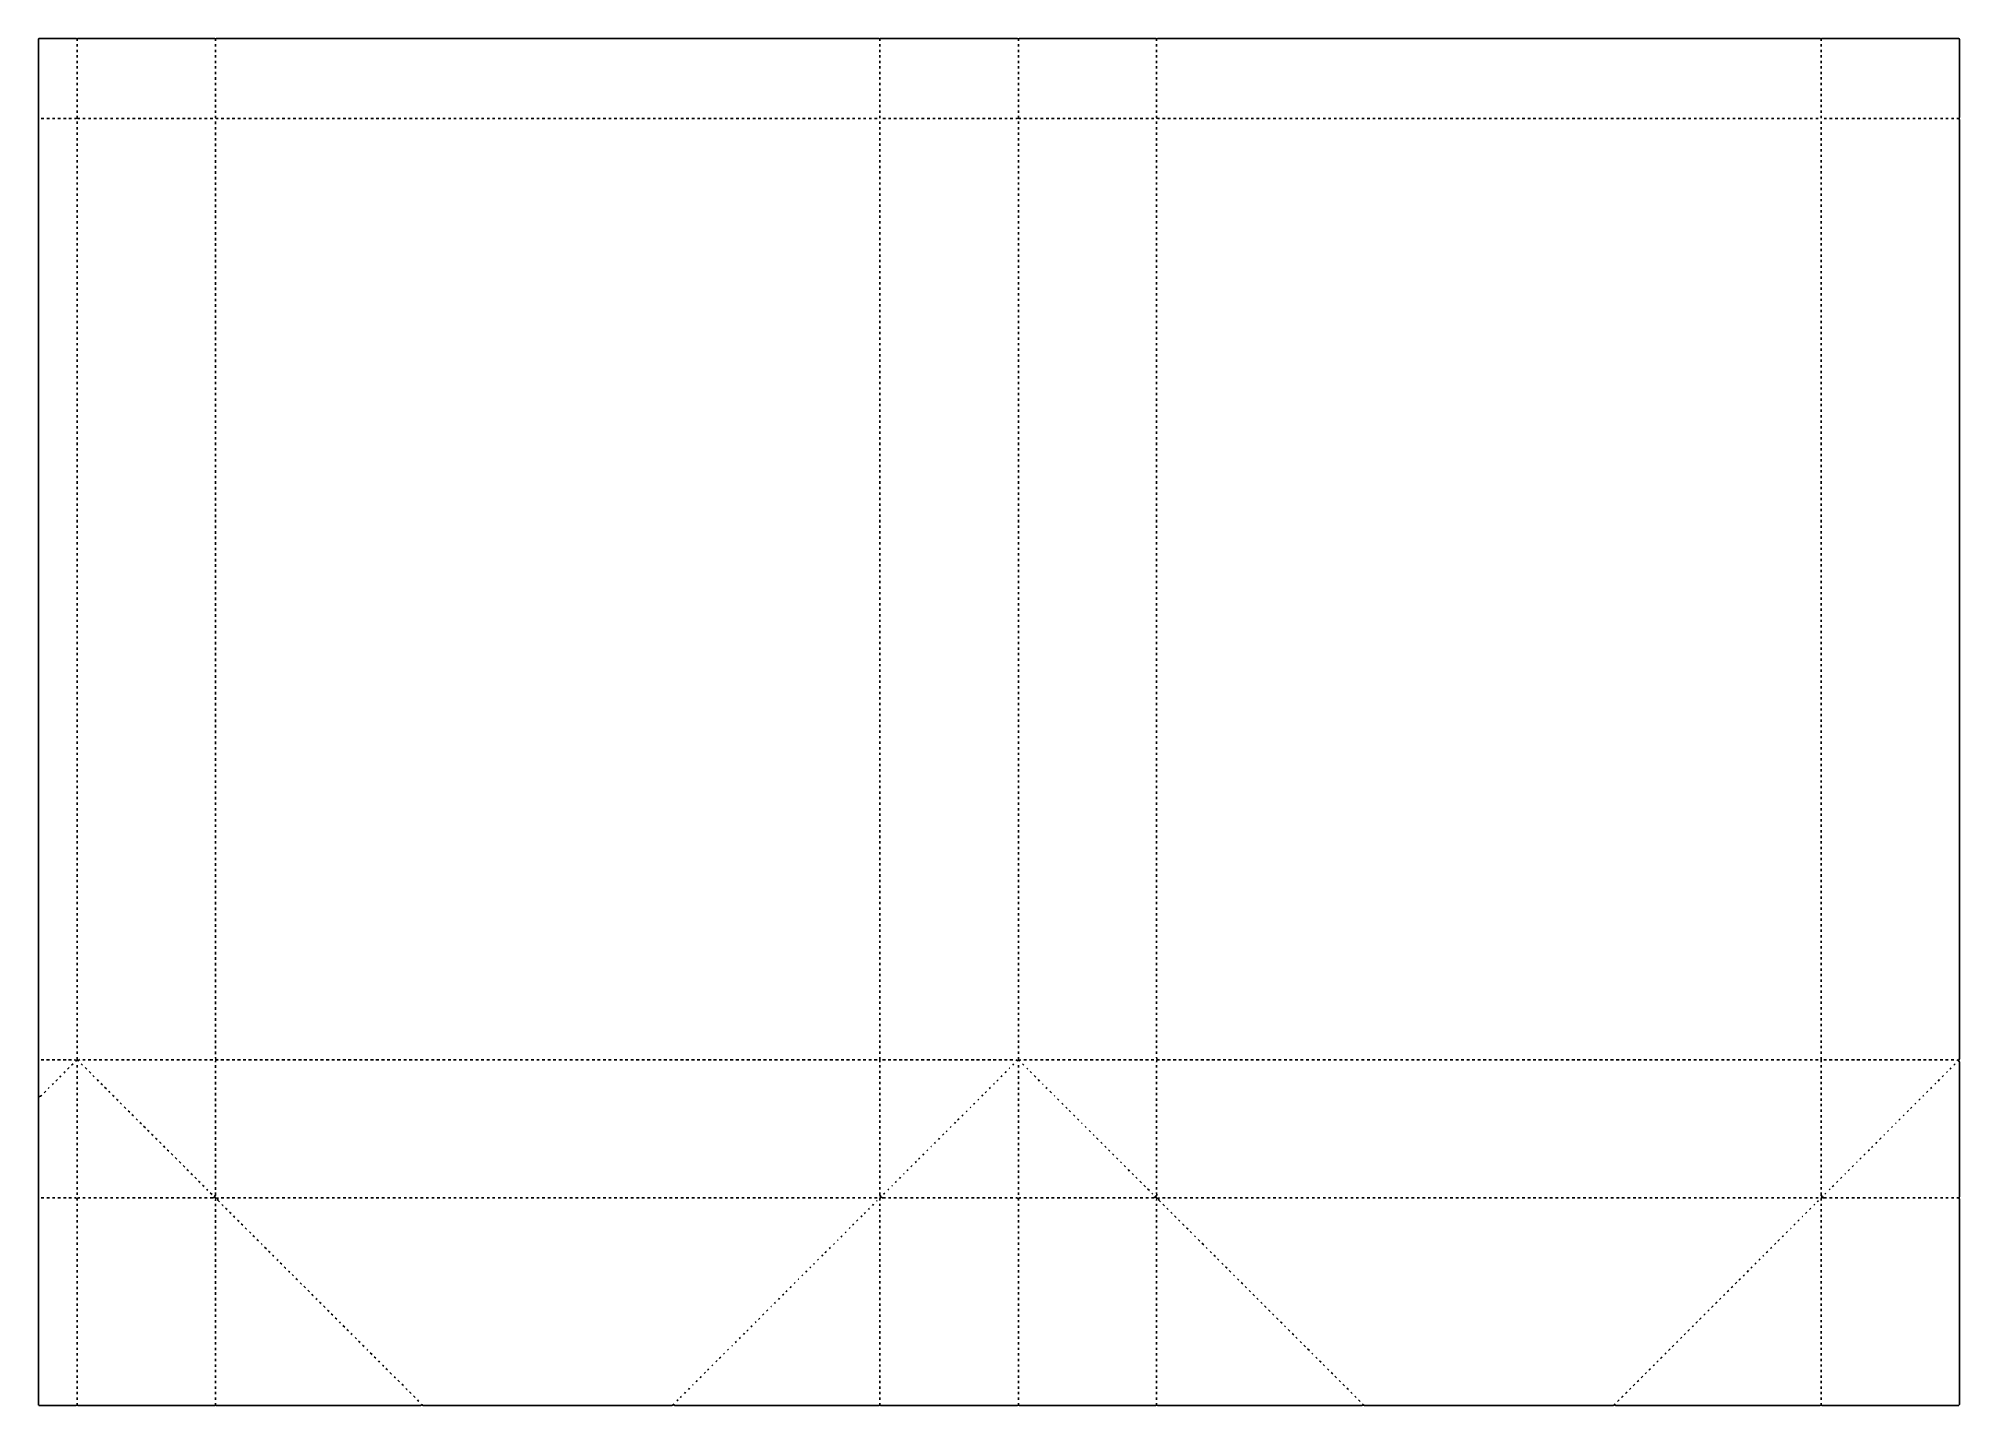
# Model space of a CAD drawing. Extents: x 944 to 9141, y 674 to 6508.
import ezdxf

# ---------------------------------------------------------------- set-up
doc = ezdxf.new("R2010")
doc.units = 0
doc.layers.get('0').update_dxf_attribs({"linetype": 'CONTINUOUS'})

msp = doc.modelspace()

# ---------------------------------------------------------------- linework, layer by layer
at = {"color": 7, "linetype": 'CONTINUOUS'}
for points in [[(9137, 2146, -0.099319), (9141, 2155), (9141, 6161, -0.165541), (9139, 6166, -0.165541), (9141, 6171), (9141, 6504, 0.175343), (9137, 6508), (8554, 6508), (8552.9, 6507.2, -0.374448), (8546, 6508), (5719, 6508), (5717.1, 6506.8), (5716, 6506), (5712.1, 6507.2), (5711, 6508), (5129, 6508), (5127.1, 6506.8), (5126, 6506, -0.191863), (5121, 6508), (4538, 6508), (4536.9, 6507.2, -0.374448), (4530, 6508), (1703, 6508), (1701.1, 6506.8), (1700, 6506, -0.120666), (1696, 6508), (1113, 6508), (1111.9, 6507.2, -0.374448), (1105, 6508), (947, 6508), (945, 6506), (944, 6505), (944, 1994), (945, 1992), (944, 1990), (944, 677), (947, 674), (1105, 674, -0.120666), (1109, 676, -0.120666), (1113, 674), (1696, 674, -0.120666), (1700, 676)], [(1098, 6166, 0.137217), (1109, 6168), (1109.9, 6167.8), (1113, 6166.4), (1121, 6166)], [(5114, 6166, 0.137217), (5125, 6168), (5125.9, 6167.8), (5129.1, 6166.4), (5136, 6166)], [(5727, 6166, -0.186173), (5716.5, 6167.5, -0.199901), (5715, 6177)], [(5715, 2140, -0.130252), (5717, 2150), (5716.8, 2150.9), (5715.4, 2154.1), (5715, 2161)], [(7669, 677), (7674, 674), (8546, 674, -0.120666), (8550, 676, -0.120666), (8554, 674), (9137, 674), (9141, 679), (9141, 1555, -0.165541), (9139, 1560, -0.165541), (9141, 1565), (9141, 2139), (9137.8, 2144.9), (9137, 2146), (9136, 2146), (9130, 2150)], [(1052, 2094, 0.213245), (1057, 2099)], [(5033, 2059, -0.087559), (5039, 2064)], [(5051, 2077, -0.083767), (5056, 2081)], [(5086, 2112, -0.184026), (5089, 2114)], [(5101, 2127, -0.083767), (5106, 2131)], [(9099, 2109, -0.087559), (9105, 2114)], [(945, 1992, 0.235144), (958, 1999)], [(1002, 2044, 0.108348), (1008, 2049)], [(4983, 2009, -0.087559), (4989, 2014)], [(8985, 1995, -0.184026), (8988, 1997)], [(4866, 1892, -0.087559), (4872, 1897)], [(4884, 1910, -0.083767), (4889, 1914)], [(4919, 1945, -0.184026), (4922, 1947)], [(4934, 1960, -0.083767), (4939, 1964)], [(8932, 1942, -0.087559), (8938, 1947)], [(8818, 1828, -0.184026), (8821, 1830)], [(8868, 1878, -0.184026), (8871, 1880)], [(4699, 1725, -0.087559), (4705, 1730)], [(4752, 1778, -0.184026), (4755, 1780)], [(4767, 1793, -0.083767), (4772, 1797)], [(8765, 1775, -0.087559), (8771, 1780)], [(4635, 1661, -0.184026), (4638, 1663)], [(4650, 1676, -0.09902), (4655, 1680)], [(8651, 1661, -0.184026), (8654, 1663)], [(8701, 1711, -0.184026), (8704, 1713)], [(1098, 1560, -0.225288), (1107, 1558), (1111, 1558), (1112.1, 1558.8, -0.174795), (1121, 1560)], [(1677, 1560), (1688, 1560.5), (1691.1, 1562.6), (1695, 1564), (1696, 1564), (1696, 1568, 0.618034), (1698, 1570), (1699, 1571), (1700, 1583)], [(4534, 1549, -0.186657), (4537, 1563), (4537, 1568), (4537, 1570), (4536, 1571)], [(4542, 1562, 0.425479), (4537, 1563)], [(4585, 1611, -0.184026), (4588, 1613)], [(4600, 1626, -0.083767), (4605, 1630)], [(5114, 1560, -0.225288), (5123, 1558), (5127, 1558), (5128.1, 1558.8, -0.169482), (5136, 1560)], [(5693, 1560), (5703, 1560.5), (5705, 1562), (5707, 1563), (5708, 1564), (5712, 1564), (5712, 1568, 0.618034), (5714, 1570), (5715, 1571), (5716, 1572), (5715, 1583)], [(8550, 1549, -0.186657), (8553, 1563), (8553, 1568, -0.684067), (8551, 1571), (8550, 1572), (8550, 1583)], [(8598, 1608, -0.087559), (8604, 1613)], [(4467, 1493, -0.087559), (4473, 1498)], [(4485, 1511, -0.083767), (4490, 1515)], [(4520, 1546, -0.184026), (4523, 1548)], [(8469, 1479, -0.205258), (8472, 1481)], [(8533, 1543, -0.087559), (8539, 1548)], [(4368, 1394, -0.083767), (4373, 1398)], [(4418, 1444, -0.09902), (4423, 1448)], [(8384, 1394, -0.087559), (8390, 1399)], [(8419, 1429, -0.184026), (8422, 1431)], [(4300, 1326, -0.087559), (4306, 1331)], [(4353, 1379, -0.184026), (4356, 1381)], [(8301, 1311, -0.09902), (8306, 1315)], [(8316, 1326, -0.071068), (8323, 1332)], [(8334, 1344, -0.087559), (8340, 1349)], [(8366, 1376, -0.071068), (8373, 1382)], [(4236, 1262, -0.184026), (4239, 1264)], [(4251, 1277, -0.09902), (4256, 1281)], [(8217, 1227, -0.087559), (8223, 1232)], [(8251, 1261, -0.09902), (8256, 1265)], [(8267, 1277, -0.087559), (8273, 1282)], [(8284, 1294, -0.087559), (8290, 1299)], [(4133, 1159, -0.087559), (4139, 1164)], [(4186, 1212, -0.184026), (4189, 1214)], [(8134, 1144, -0.09902), (8139, 1148)], [(8149, 1159, -0.071068), (8156, 1165)], [(8167, 1177, -0.087559), (8173, 1182)], [(8199, 1209, -0.071068), (8206, 1215)], [(4069, 1095, -0.184026), (4072, 1097)], [(4084, 1110, -0.09902), (4089, 1114)], [(8100, 1110, -0.087559), (8106, 1115)], [(2233, 1027, -0.183481), (2228, 1032)], [(3966, 992, -0.087559), (3972, 997)], [(4016, 1042, -0.087559), (4022, 1047)], [(7982, 992, -0.071068), (7989, 998)], [(8000, 1010, -0.087559), (8006, 1015)], [(8032, 1042, -0.071068), (8039, 1048)], [(8050, 1060, -0.087559), (8056, 1065)], [(3902, 928, -0.184026), (3905, 930)], [(7933, 943, -0.087559), (7939, 948)], [(2400, 860, -0.183481), (2395, 865)], [(3799, 825, -0.087559), (3805, 830)], [(3849, 875, -0.087559), (3855, 880)], [(7815, 825, -0.071068), (7822, 831)], [(7833, 843, -0.087559), (7839, 848)], [(7865, 875, -0.071068), (7872, 881)], [(7883, 893, -0.087559), (7889, 898)], [(3735, 761, -0.184026), (3738, 763)], [(7766, 776, -0.087559), (7772, 781)], [(2579, 680), (2580, 679), (2580, 677, -0.085094), (2586, 674), (3647, 674, -0.079147), (3653, 677, -0.256569), (3655, 681)], [(3653, 677, -0.085094), (3659, 674), (4530, 674, -0.120666), (4534, 676, -0.120666), (4538, 674), (5121, 674, -0.120666), (5125, 676, -0.120666), (5129, 674), (5711, 674, -0.120666), (5715, 676, -0.120666), (5719, 674), (6591, 674), (6594.9, 676.2), (6596, 677)], [(3682, 708, -0.087559), (3688, 713)], [(6593, 682), (6596, 679), (6596, 677, -0.085094), (6602, 674), (7663, 674, -0.079147), (7669, 677, -0.216752), (7672, 682)], [(7698, 708, -0.071068), (7705, 714)], [(7716, 726, -0.087559), (7722, 731)]]:
    msp.add_lwpolyline(points, format="xyb", dxfattribs=at)
for points in [[(1109, 6498), (1109, 6506)], [(1109, 6474), (1109, 6484)], [(1700, 6497), (1700, 6506)], [(1700, 6473), (1700, 6484)], [(4534, 6498), (4534, 6506)], [(4534, 6474), (4534, 6484)], [(5125, 6498), (5125, 6506)], [(5125, 6474), (5125, 6484)], [(5715, 6498), (5715, 6506)], [(5715, 6474), (5715, 6484)], [(8550, 6498), (8550, 6506)], [(8550, 6474), (8550, 6484)], [(1109, 6450), (1109, 6460)], [(1109, 6427), (1109, 6437)], [(1109, 6403), (1109, 6413)], [(1700, 6449), (1700, 6460)], [(1700, 6426), (1700, 6437)], [(1700, 6402), (1700, 6413)], [(4534, 6450), (4534, 6460)], [(4534, 6427), (4534, 6437)], [(4534, 6403), (4534, 6413)], [(5125, 6450), (5125, 6460)], [(5125, 6427), (5125, 6437)], [(5125, 6403), (5125, 6413)], [(5715, 6450), (5715, 6460)], [(5715, 6427), (5715, 6437)], [(5715, 6403), (5715, 6413)], [(8550, 6450), (8550, 6460)], [(8550, 6427), (8550, 6437)], [(8550, 6403), (8550, 6413)], [(1109, 6380), (1109, 6389)], [(1109, 6356), (1109, 6366)], [(1109, 6332), (1109, 6342)], [(1109, 6309), (1109, 6318)], [(1700, 6379), (1700, 6389)], [(1700, 6355), (1700, 6366)], [(1700, 6331), (1700, 6342)], [(1700, 6308), (1700, 6318)], [(4534, 6380), (4534, 6389)], [(4534, 6356), (4534, 6366)], [(4534, 6332), (4534, 6342)], [(4534, 6309), (4534, 6318)], [(5125, 6380), (5125, 6389)], [(5125, 6356), (5125, 6366)], [(5125, 6332), (5125, 6342)], [(5125, 6309), (5125, 6318)], [(5715, 6380), (5715, 6389)], [(5715, 6356), (5715, 6366)], [(5715, 6332), (5715, 6342)], [(5715, 6309), (5715, 6318)], [(8550, 6380), (8550, 6389)], [(8550, 6356), (8550, 6366)], [(8550, 6332), (8550, 6342)], [(8550, 6309), (8550, 6318)], [(1109, 6285), (1109, 6295)], [(1109, 6261), (1109, 6271)], [(1109, 6238), (1109, 6248)], [(1700, 6284), (1700, 6295)], [(1700, 6260), (1700, 6271)], [(1700, 6237), (1700, 6248)], [(4534, 6285), (4534, 6295)], [(4534, 6261), (4534, 6271)], [(4534, 6238), (4534, 6248)], [(5125, 6285), (5125, 6295)], [(5125, 6261), (5125, 6271)], [(5125, 6238), (5125, 6248)], [(5715, 6285), (5715, 6295)], [(5715, 6261), (5715, 6271)], [(5715, 6238), (5715, 6248)], [(8550, 6285), (8550, 6295)], [(8550, 6261), (8550, 6271)], [(8550, 6238), (8550, 6248)], [(956, 6166), (967, 6166)], [(980, 6166), (991, 6166)], [(1004, 6166), (1014, 6166)], [(1027, 6166), (1038, 6166)], [(1051, 6166), (1062, 6166)], [(1074, 6166), (1085, 6166)], [(1109, 6214), (1109, 6224)], [(1109, 6191), (1109, 6200)], [(1109, 6168), (1109, 6177)], [(1109, 6143), (1109, 6153)], [(1134, 6166), (1144, 6166)], [(1157, 6166), (1168, 6166)], [(1181, 6166), (1192, 6166)], [(1204, 6166), (1215, 6166)], [(1228, 6166), (1239, 6166)], [(1252, 6166), (1262, 6166)], [(1275, 6166), (1286, 6166)], [(1299, 6166), (1310, 6166)], [(1322, 6166), (1333, 6166)], [(1346, 6166), (1357, 6166)], [(1370, 6166), (1381, 6166)], [(1393, 6166), (1404, 6166)], [(1417, 6166), (1428, 6166)], [(1441, 6166), (1451, 6166)], [(1464, 6166), (1475, 6166)], [(1488, 6166), (1499, 6166)], [(1511, 6166), (1522, 6166)], [(1535, 6166), (1546, 6166)], [(1559, 6166), (1570, 6166)], [(1582, 6166), (1593, 6166)], [(1606, 6166), (1617, 6166)], [(1630, 6166), (1640, 6166)], [(1653, 6166), (1664, 6166)], [(1677, 6166), (1688, 6166)], [(1700, 6213), (1700, 6224)], [(1700, 6190), (1700, 6200)], [(1711, 6166), (1703, 6166), (1700, 6169), (1700, 6177)], [(1700, 6142), (1700, 6153)], [(1724, 6166), (1735, 6166)], [(1748, 6166), (1759, 6166)], [(1771, 6166), (1782, 6166)], [(1795, 6166), (1806, 6166)], [(1819, 6166), (1829, 6166)], [(1842, 6166), (1853, 6166)], [(1866, 6166), (1877, 6166)], [(1889, 6166), (1900, 6166)], [(1913, 6166), (1924, 6166)], [(1937, 6166), (1947, 6166)], [(1960, 6166), (1971, 6166)], [(1984, 6166), (1995, 6166)], [(2008, 6166), (2018, 6166)], [(2031, 6166), (2042, 6166)], [(2055, 6166), (2066, 6166)], [(2078, 6166), (2089, 6166)], [(2102, 6166), (2113, 6166)], [(2126, 6166), (2136, 6166)], [(2149, 6166), (2160, 6166)], [(2173, 6166), (2184, 6166)], [(2197, 6166), (2207, 6166)], [(2220, 6166), (2231, 6166)], [(2244, 6166), (2255, 6166)], [(2267, 6166), (2278, 6166)], [(2291, 6166), (2302, 6166)], [(2315, 6166), (2325, 6166)], [(2338, 6166), (2349, 6166)], [(2362, 6166), (2373, 6166)], [(2385, 6166), (2396, 6166)], [(2409, 6166), (2420, 6166)], [(2433, 6166), (2444, 6166)], [(2456, 6166), (2467, 6166)], [(2480, 6166), (2491, 6166)], [(2504, 6166), (2514, 6166)], [(2527, 6166), (2538, 6166)], [(2551, 6166), (2562, 6166)], [(2574, 6166), (2585, 6166)], [(2598, 6166), (2609, 6166)], [(2622, 6166), (2633, 6166)], [(2645, 6166), (2656, 6166)], [(2669, 6166), (2680, 6166)], [(2693, 6166), (2703, 6166)], [(2716, 6166), (2727, 6166)], [(2740, 6166), (2751, 6166)], [(2763, 6166), (2774, 6166)], [(2787, 6166), (2798, 6166)], [(2811, 6166), (2821, 6166)], [(2834, 6166), (2845, 6166)], [(2858, 6166), (2869, 6166)], [(2882, 6166), (2892, 6166)], [(2905, 6166), (2916, 6166)], [(2929, 6166), (2940, 6166)], [(2952, 6166), (2963, 6166)], [(2976, 6166), (2987, 6166)], [(3000, 6166), (3010, 6166)], [(3023, 6166), (3034, 6166)], [(3047, 6166), (3058, 6166)], [(3071, 6166), (3081, 6166)], [(3094, 6166), (3105, 6166)], [(3118, 6166), (3129, 6166)], [(3141, 6166), (3152, 6166)], [(3165, 6166), (3176, 6166)], [(3189, 6166), (3199, 6166)], [(3212, 6166), (3223, 6166)], [(3236, 6166), (3247, 6166)], [(3260, 6166), (3270, 6166)], [(3283, 6166), (3294, 6166)], [(3307, 6166), (3318, 6166)], [(3330, 6166), (3341, 6166)], [(3354, 6166), (3365, 6166)], [(3378, 6166), (3388, 6166)], [(3401, 6166), (3412, 6166)], [(3425, 6166), (3436, 6166)], [(3448, 6166), (3459, 6166)], [(3472, 6166), (3483, 6166)], [(3496, 6166), (3507, 6166)], [(3519, 6166), (3530, 6166)], [(3543, 6166), (3554, 6166)], [(3567, 6166), (3577, 6166)], [(3590, 6166), (3601, 6166)], [(3614, 6166), (3625, 6166)], [(3637, 6166), (3648, 6166)], [(3661, 6166), (3672, 6166)], [(3685, 6166), (3696, 6166)], [(3708, 6166), (3719, 6166)], [(3732, 6166), (3743, 6166)], [(3756, 6166), (3766, 6166)], [(3779, 6166), (3790, 6166)], [(3803, 6166), (3814, 6166)], [(3826, 6166), (3837, 6166)], [(3850, 6166), (3861, 6166)], [(3874, 6166), (3884, 6166)], [(3897, 6166), (3908, 6166)], [(3921, 6166), (3932, 6166)], [(3945, 6166), (3955, 6166)], [(3968, 6166), (3979, 6166)], [(3992, 6166), (4003, 6166)], [(4015, 6166), (4026, 6166)], [(4039, 6166), (4050, 6166)], [(4063, 6166), (4073, 6166)], [(4086, 6166), (4097, 6166)], [(4110, 6166), (4121, 6166)], [(4134, 6166), (4144, 6166)], [(4157, 6166), (4168, 6166)], [(4181, 6166), (4192, 6166)], [(4204, 6166), (4215, 6166)], [(4228, 6166), (4239, 6166)], [(4252, 6166), (4262, 6166)], [(4275, 6166), (4286, 6166)], [(4299, 6166), (4310, 6166)], [(4322, 6166), (4333, 6166)], [(4346, 6166), (4357, 6166)], [(4370, 6166), (4381, 6166)], [(4393, 6166), (4404, 6166)], [(4417, 6166), (4428, 6166)], [(4441, 6166), (4451, 6166)], [(4464, 6166), (4475, 6166)], [(4488, 6166), (4499, 6166)], [(4511, 6166), (4522, 6166)], [(4534, 6214), (4534, 6224)], [(4534, 6191), (4534, 6200)], [(4534, 6167), (4534, 6177)], [(4534, 6143), (4534, 6153)], [(4547, 6166), (4558, 6166)], [(4571, 6166), (4581, 6166)], [(4594, 6166), (4605, 6166)], [(4618, 6166), (4629, 6166)], [(4641, 6166), (4652, 6166)], [(4665, 6166), (4676, 6166)], [(4689, 6166), (4699, 6166)], [(4712, 6166), (4723, 6166)], [(4736, 6166), (4747, 6166)], [(4760, 6166), (4770, 6166)], [(4783, 6166), (4794, 6166)], [(4807, 6166), (4818, 6166)], [(4830, 6166), (4841, 6166)], [(4854, 6166), (4865, 6166)], [(4878, 6166), (4888, 6166)], [(4901, 6166), (4912, 6166)], [(4925, 6166), (4936, 6166)], [(4948, 6166), (4959, 6166)], [(4972, 6166), (4983, 6166)], [(4996, 6166), (5007, 6166)], [(5019, 6166), (5030, 6166)], [(5043, 6166), (5054, 6166)], [(5067, 6166), (5077, 6166)], [(5090, 6166), (5101, 6166)], [(5125, 6214), (5125, 6224)], [(5125, 6191), (5125, 6200)], [(5125, 6168), (5125, 6177)], [(5125, 6143), (5125, 6153)], [(5149, 6166), (5160, 6166)], [(5173, 6166), (5184, 6166)], [(5197, 6166), (5207, 6166)], [(5220, 6166), (5231, 6166)], [(5244, 6166), (5255, 6166)], [(5267, 6166), (5278, 6166)], [(5291, 6166), (5302, 6166)], [(5315, 6166), (5325, 6166)], [(5338, 6166), (5349, 6166)], [(5362, 6166), (5373, 6166)], [(5385, 6166), (5396, 6166)], [(5409, 6166), (5420, 6166)], [(5433, 6166), (5444, 6166)], [(5456, 6166), (5467, 6166)], [(5480, 6166), (5491, 6166)], [(5504, 6166), (5514, 6166)], [(5527, 6166), (5538, 6166)], [(5551, 6166), (5562, 6166)], [(5574, 6166), (5585, 6166)], [(5598, 6166), (5609, 6166)], [(5622, 6166), (5633, 6166)], [(5645, 6166), (5656, 6166)], [(5669, 6166), (5680, 6166)], [(5693, 6166), (5703, 6166)], [(5715, 6214), (5715, 6224)], [(5715, 6191), (5715, 6200)], [(5715, 6143), (5715, 6153)], [(5740, 6166), (5751, 6166)], [(5763, 6166), (5774, 6166)], [(5787, 6166), (5798, 6166)], [(5811, 6166), (5821, 6166)], [(5834, 6166), (5845, 6166)], [(5858, 6166), (5869, 6166)], [(5882, 6166), (5892, 6166)], [(5905, 6166), (5916, 6166)], [(5929, 6166), (5940, 6166)], [(5952, 6166), (5963, 6166)], [(5976, 6166), (5987, 6166)], [(6000, 6166), (6010, 6166)], [(6023, 6166), (6034, 6166)], [(6047, 6166), (6058, 6166)], [(6071, 6166), (6081, 6166)], [(6094, 6166), (6105, 6166)], [(6118, 6166), (6129, 6166)], [(6141, 6166), (6152, 6166)], [(6165, 6166), (6176, 6166)], [(6189, 6166), (6199, 6166)], [(6212, 6166), (6223, 6166)], [(6236, 6166), (6247, 6166)], [(6260, 6166), (6270, 6166)], [(6283, 6166), (6294, 6166)], [(6307, 6166), (6318, 6166)], [(6330, 6166), (6341, 6166)], [(6354, 6166), (6365, 6166)], [(6378, 6166), (6388, 6166)], [(6401, 6166), (6412, 6166)], [(6425, 6166), (6436, 6166)], [(6448, 6166), (6459, 6166)], [(6472, 6166), (6483, 6166)], [(6496, 6166), (6507, 6166)], [(6519, 6166), (6530, 6166)], [(6543, 6166), (6554, 6166)], [(6567, 6166), (6577, 6166)], [(6590, 6166), (6601, 6166)], [(6614, 6166), (6625, 6166)], [(6637, 6166), (6648, 6166)], [(6661, 6166), (6672, 6166)], [(6685, 6166), (6696, 6166)], [(6708, 6166), (6719, 6166)], [(6732, 6166), (6743, 6166)], [(6756, 6166), (6766, 6166)], [(6779, 6166), (6790, 6166)], [(6803, 6166), (6814, 6166)], [(6826, 6166), (6837, 6166)], [(6850, 6166), (6861, 6166)], [(6874, 6166), (6884, 6166)], [(6897, 6166), (6908, 6166)], [(6921, 6166), (6932, 6166)], [(6945, 6166), (6955, 6166)], [(6968, 6166), (6979, 6166)], [(6992, 6166), (7003, 6166)], [(7015, 6166), (7026, 6166)], [(7039, 6166), (7050, 6166)], [(7063, 6166), (7073, 6166)], [(7086, 6166), (7097, 6166)], [(7110, 6166), (7121, 6166)], [(7134, 6166), (7144, 6166)], [(7157, 6166), (7168, 6166)], [(7181, 6166), (7192, 6166)], [(7204, 6166), (7215, 6166)], [(7228, 6166), (7239, 6166)], [(7252, 6166), (7262, 6166)], [(7275, 6166), (7286, 6166)], [(7299, 6166), (7310, 6166)], [(7322, 6166), (7333, 6166)], [(7346, 6166), (7357, 6166)], [(7370, 6166), (7381, 6166)], [(7393, 6166), (7404, 6166)], [(7417, 6166), (7428, 6166)], [(7441, 6166), (7451, 6166)], [(7464, 6166), (7475, 6166)], [(7488, 6166), (7499, 6166)], [(7511, 6166), (7522, 6166)], [(7535, 6166), (7546, 6166)], [(7559, 6166), (7570, 6166)], [(7582, 6166), (7593, 6166)], [(7606, 6166), (7617, 6166)], [(7630, 6166), (7640, 6166)], [(7653, 6166), (7664, 6166)], [(7677, 6166), (7688, 6166)], [(7700, 6166), (7711, 6166)], [(7724, 6166), (7735, 6166)], [(7748, 6166), (7759, 6166)], [(7771, 6166), (7782, 6166)], [(7795, 6166), (7806, 6166)], [(7819, 6166), (7829, 6166)], [(7842, 6166), (7853, 6166)], [(7866, 6166), (7877, 6166)], [(7889, 6166), (7900, 6166)], [(7913, 6166), (7924, 6166)], [(7937, 6166), (7947, 6166)], [(7960, 6166), (7971, 6166)], [(7984, 6166), (7995, 6166)], [(8008, 6166), (8018, 6166)], [(8031, 6166), (8042, 6166)], [(8055, 6166), (8066, 6166)], [(8078, 6166), (8089, 6166)], [(8102, 6166), (8113, 6166)], [(8126, 6166), (8136, 6166)], [(8149, 6166), (8160, 6166)], [(8173, 6166), (8184, 6166)], [(8197, 6166), (8207, 6166)], [(8220, 6166), (8231, 6166)], [(8244, 6166), (8255, 6166)], [(8267, 6166), (8278, 6166)], [(8291, 6166), (8302, 6166)], [(8315, 6166), (8325, 6166)], [(8338, 6166), (8349, 6166)], [(8362, 6166), (8373, 6166)], [(8385, 6166), (8396, 6166)], [(8409, 6166), (8420, 6166)], [(8433, 6166), (8444, 6166)], [(8456, 6166), (8467, 6166)], [(8480, 6166), (8491, 6166)], [(8504, 6166), (8514, 6166)], [(8527, 6166), (8538, 6166)], [(8550, 6214), (8550, 6224)], [(8550, 6191), (8550, 6200)], [(8550, 6167), (8550, 6177)], [(8550, 6143), (8550, 6153)], [(8563, 6166), (8573, 6166)], [(8586, 6166), (8597, 6166)], [(8610, 6166), (8621, 6166)], [(8634, 6166), (8644, 6166)], [(8657, 6166), (8668, 6166)], [(8681, 6166), (8692, 6166)], [(8704, 6166), (8715, 6166)], [(8728, 6166), (8739, 6166)], [(8752, 6166), (8762, 6166)], [(8775, 6166), (8786, 6166)], [(8799, 6166), (8810, 6166)], [(8822, 6166), (8833, 6166)], [(8846, 6166), (8857, 6166)], [(8870, 6166), (8881, 6166)], [(8893, 6166), (8904, 6166)], [(8917, 6166), (8928, 6166)], [(8941, 6166), (8951, 6166)], [(8964, 6166), (8975, 6166)], [(8988, 6166), (8999, 6166)], [(9011, 6166), (9022, 6166)], [(9035, 6166), (9046, 6166)], [(9059, 6166), (9070, 6166)], [(9082, 6166), (9093, 6166)], [(9106, 6166), (9117, 6166)], [(9130, 6166), (9139, 6166)], [(1109, 6120), (1109, 6130)], [(1109, 6096), (1109, 6106)], [(1109, 6073), (1109, 6082)], [(1700, 6119), (1700, 6130)], [(1700, 6095), (1700, 6106)], [(1700, 6072), (1700, 6082)], [(4534, 6120), (4534, 6130)], [(4534, 6096), (4534, 6106)], [(4534, 6073), (4534, 6082)], [(5125, 6120), (5125, 6130)], [(5125, 6096), (5125, 6106)], [(5125, 6073), (5125, 6082)], [(5715, 6120), (5715, 6130)], [(5715, 6096), (5715, 6106)], [(5715, 6073), (5715, 6082)], [(8550, 6120), (8550, 6130)], [(8550, 6096), (8550, 6106)], [(8550, 6073), (8550, 6082)], [(1109, 6049), (1109, 6059)], [(1109, 6025), (1109, 6035)], [(1109, 6002), (1109, 6011)], [(1109, 5978), (1109, 5988)], [(1700, 6048), (1700, 6059)], [(1700, 6024), (1700, 6035)], [(1700, 6001), (1700, 6011)], [(1700, 5977), (1700, 5988)], [(4534, 6049), (4534, 6059)], [(4534, 6025), (4534, 6035)], [(4534, 6002), (4534, 6011)], [(4534, 5978), (4534, 5988)], [(5125, 6049), (5125, 6059)], [(5125, 6025), (5125, 6035)], [(5125, 6002), (5125, 6011)], [(5125, 5978), (5125, 5988)], [(5715, 6049), (5715, 6059)], [(5715, 6025), (5715, 6035)], [(5715, 6002), (5715, 6011)], [(5715, 5978), (5715, 5988)], [(8550, 6049), (8550, 6059)], [(8550, 6025), (8550, 6035)], [(8550, 6002), (8550, 6011)], [(8550, 5978), (8550, 5988)], [(1109, 5954), (1109, 5964)], [(1109, 5931), (1109, 5941)], [(1109, 5907), (1109, 5917)], [(1700, 5953), (1700, 5964)], [(1700, 5930), (1700, 5941)], [(1700, 5906), (1700, 5917)], [(4534, 5954), (4534, 5964)], [(4534, 5931), (4534, 5941)], [(4534, 5907), (4534, 5917)], [(5125, 5954), (5125, 5964)], [(5125, 5931), (5125, 5941)], [(5125, 5907), (5125, 5917)], [(5715, 5954), (5715, 5964)], [(5715, 5931), (5715, 5941)], [(5715, 5907), (5715, 5917)], [(8550, 5954), (8550, 5964)], [(8550, 5931), (8550, 5941)], [(8550, 5907), (8550, 5917)], [(1109, 5884), (1109, 5893)], [(1109, 5860), (1109, 5870)], [(1109, 5836), (1109, 5846)], [(1109, 5813), (1109, 5822)], [(1700, 5883), (1700, 5893)], [(1700, 5859), (1700, 5870)], [(1700, 5835), (1700, 5846)], [(1700, 5812), (1700, 5822)], [(4534, 5884), (4534, 5893)], [(4534, 5860), (4534, 5870)], [(4534, 5836), (4534, 5846)], [(4534, 5813), (4534, 5822)], [(5125, 5884), (5125, 5893)], [(5125, 5860), (5125, 5870)], [(5125, 5836), (5125, 5846)], [(5125, 5813), (5125, 5822)], [(5715, 5884), (5715, 5893)], [(5715, 5860), (5715, 5870)], [(5715, 5836), (5715, 5846)], [(5715, 5813), (5715, 5822)], [(8550, 5884), (8550, 5893)], [(8550, 5860), (8550, 5870)], [(8550, 5836), (8550, 5846)], [(8550, 5813), (8550, 5822)], [(1109, 5789), (1109, 5799)], [(1109, 5765), (1109, 5775)], [(1109, 5742), (1109, 5752)], [(1700, 5788), (1700, 5799)], [(1700, 5764), (1700, 5775)], [(1700, 5741), (1700, 5752)], [(4534, 5789), (4534, 5799)], [(4534, 5765), (4534, 5775)], [(4534, 5742), (4534, 5752)], [(5125, 5789), (5125, 5799)], [(5125, 5765), (5125, 5775)], [(5125, 5742), (5125, 5752)], [(5715, 5789), (5715, 5799)], [(5715, 5765), (5715, 5775)], [(5715, 5742), (5715, 5752)], [(8550, 5789), (8550, 5799)], [(8550, 5765), (8550, 5775)], [(8550, 5742), (8550, 5752)], [(1109, 5718), (1109, 5728)], [(1109, 5695), (1109, 5704)], [(1109, 5671), (1109, 5681)], [(1109, 5647), (1109, 5657)], [(1700, 5717), (1700, 5728)], [(1700, 5694), (1700, 5704)], [(1700, 5670), (1700, 5681)], [(1700, 5646), (1700, 5657)], [(4534, 5718), (4534, 5728)], [(4534, 5695), (4534, 5704)], [(4534, 5671), (4534, 5681)], [(4534, 5647), (4534, 5657)], [(5125, 5718), (5125, 5728)], [(5125, 5695), (5125, 5704)], [(5125, 5671), (5125, 5681)], [(5125, 5647), (5125, 5657)], [(5715, 5718), (5715, 5728)], [(5715, 5695), (5715, 5704)], [(5715, 5671), (5715, 5681)], [(5715, 5647), (5715, 5657)], [(8550, 5718), (8550, 5728)], [(8550, 5695), (8550, 5704)], [(8550, 5671), (8550, 5681)], [(8550, 5647), (8550, 5657)], [(1109, 5624), (1109, 5634)], [(1109, 5600), (1109, 5610)], [(1109, 5576), (1109, 5586)], [(1700, 5623), (1700, 5634)], [(1700, 5599), (1700, 5610)], [(1700, 5575), (1700, 5586)], [(4534, 5624), (4534, 5634)], [(4534, 5600), (4534, 5610)], [(4534, 5576), (4534, 5586)], [(5125, 5624), (5125, 5634)], [(5125, 5600), (5125, 5610)], [(5125, 5576), (5125, 5586)], [(5715, 5624), (5715, 5634)], [(5715, 5600), (5715, 5610)], [(5715, 5576), (5715, 5586)], [(8550, 5624), (8550, 5634)], [(8550, 5600), (8550, 5610)], [(8550, 5576), (8550, 5586)], [(1109, 5553), (1109, 5563)], [(1109, 5529), (1109, 5539)], [(1109, 5506), (1109, 5515)], [(1109, 5482), (1109, 5492)], [(1700, 5552), (1700, 5563)], [(1700, 5528), (1700, 5539)], [(1700, 5505), (1700, 5515)], [(1700, 5481), (1700, 5492)], [(4534, 5553), (4534, 5563)], [(4534, 5529), (4534, 5539)], [(4534, 5506), (4534, 5515)], [(4534, 5482), (4534, 5492)], [(5125, 5553), (5125, 5563)], [(5125, 5529), (5125, 5539)], [(5125, 5506), (5125, 5515)], [(5125, 5482), (5125, 5492)], [(5715, 5553), (5715, 5563)], [(5715, 5529), (5715, 5539)], [(5715, 5506), (5715, 5515)], [(5715, 5482), (5715, 5492)], [(8550, 5553), (8550, 5563)], [(8550, 5529), (8550, 5539)], [(8550, 5506), (8550, 5515)], [(8550, 5482), (8550, 5492)], [(1109, 5458), (1109, 5468)], [(1109, 5435), (1109, 5445)], [(1109, 5411), (1109, 5421)], [(1700, 5457), (1700, 5468)], [(1700, 5434), (1700, 5445)], [(1700, 5410), (1700, 5421)], [(4534, 5458), (4534, 5468)], [(4534, 5435), (4534, 5445)], [(4534, 5411), (4534, 5421)], [(5125, 5458), (5125, 5468)], [(5125, 5435), (5125, 5445)], [(5125, 5411), (5125, 5421)], [(5715, 5458), (5715, 5468)], [(5715, 5435), (5715, 5445)], [(5715, 5411), (5715, 5421)], [(8550, 5458), (8550, 5468)], [(8550, 5435), (8550, 5445)], [(8550, 5411), (8550, 5421)], [(1109, 5388), (1109, 5397)], [(1109, 5364), (1109, 5374)], [(1109, 5340), (1109, 5350)], [(1700, 5387), (1700, 5397)], [(1700, 5363), (1700, 5374)], [(1700, 5339), (1700, 5350)], [(4534, 5388), (4534, 5397)], [(4534, 5364), (4534, 5374)], [(4534, 5340), (4534, 5350)], [(5125, 5388), (5125, 5397)], [(5125, 5364), (5125, 5374)], [(5125, 5340), (5125, 5350)], [(5715, 5388), (5715, 5397)], [(5715, 5364), (5715, 5374)], [(5715, 5340), (5715, 5350)], [(8550, 5388), (8550, 5397)], [(8550, 5364), (8550, 5374)], [(8550, 5340), (8550, 5350)], [(1109, 5317), (1109, 5326)], [(1109, 5293), (1109, 5303)], [(1109, 5269), (1109, 5279)], [(1109, 5246), (1109, 5256)], [(1700, 5316), (1700, 5326)], [(1700, 5292), (1700, 5303)], [(1700, 5268), (1700, 5279)], [(1700, 5245), (1700, 5256)], [(4534, 5317), (4534, 5326)], [(4534, 5293), (4534, 5303)], [(4534, 5269), (4534, 5279)], [(4534, 5246), (4534, 5256)], [(5125, 5317), (5125, 5326)], [(5125, 5293), (5125, 5303)], [(5125, 5269), (5125, 5279)], [(5125, 5246), (5125, 5256)], [(5715, 5317), (5715, 5326)], [(5715, 5293), (5715, 5303)], [(5715, 5269), (5715, 5279)], [(5715, 5246), (5715, 5256)], [(8550, 5317), (8550, 5326)], [(8550, 5293), (8550, 5303)], [(8550, 5269), (8550, 5279)], [(8550, 5246), (8550, 5256)], [(1109, 5222), (1109, 5232)], [(1109, 5199), (1109, 5208)], [(1109, 5175), (1109, 5185)], [(1700, 5221), (1700, 5232)], [(1700, 5198), (1700, 5208)], [(1700, 5174), (1700, 5185)], [(4534, 5222), (4534, 5232)], [(4534, 5199), (4534, 5208)], [(4534, 5175), (4534, 5185)], [(5125, 5222), (5125, 5232)], [(5125, 5199), (5125, 5208)], [(5125, 5175), (5125, 5185)], [(5715, 5222), (5715, 5232)], [(5715, 5199), (5715, 5208)], [(5715, 5175), (5715, 5185)], [(8550, 5222), (8550, 5232)], [(8550, 5199), (8550, 5208)], [(8550, 5175), (8550, 5185)], [(1109, 5151), (1109, 5161)], [(1109, 5128), (1109, 5138)], [(1109, 5104), (1109, 5114)], [(1109, 5080), (1109, 5090)], [(1700, 5150), (1700, 5161)], [(1700, 5127), (1700, 5138)], [(1700, 5103), (1700, 5114)], [(1700, 5079), (1700, 5090)], [(4534, 5151), (4534, 5161)], [(4534, 5128), (4534, 5138)], [(4534, 5104), (4534, 5114)], [(4534, 5080), (4534, 5090)], [(5125, 5151), (5125, 5161)], [(5125, 5128), (5125, 5138)], [(5125, 5104), (5125, 5114)], [(5125, 5080), (5125, 5090)], [(5715, 5151), (5715, 5161)], [(5715, 5128), (5715, 5138)], [(5715, 5104), (5715, 5114)], [(5715, 5080), (5715, 5090)], [(8550, 5151), (8550, 5161)], [(8550, 5128), (8550, 5138)], [(8550, 5104), (8550, 5114)], [(8550, 5080), (8550, 5090)], [(1109, 5057), (1109, 5067)], [(1109, 5033), (1109, 5043)], [(1109, 5010), (1109, 5019)], [(1700, 5056), (1700, 5067)], [(1700, 5032), (1700, 5043)], [(1700, 5009), (1700, 5019)], [(4534, 5057), (4534, 5067)], [(4534, 5033), (4534, 5043)], [(4534, 5010), (4534, 5019)], [(5125, 5057), (5125, 5067)], [(5125, 5033), (5125, 5043)], [(5125, 5010), (5125, 5019)], [(5715, 5057), (5715, 5067)], [(5715, 5033), (5715, 5043)], [(5715, 5010), (5715, 5019)], [(8550, 5057), (8550, 5067)], [(8550, 5033), (8550, 5043)], [(8550, 5010), (8550, 5019)], [(1109, 4986), (1109, 4996)], [(1109, 4962), (1109, 4972)], [(1109, 4939), (1109, 4949)], [(1109, 4915), (1109, 4925)], [(1700, 4985), (1700, 4996)], [(1700, 4961), (1700, 4972)], [(1700, 4938), (1700, 4949)], [(1700, 4914), (1700, 4925)], [(4534, 4986), (4534, 4996)], [(4534, 4962), (4534, 4972)], [(4534, 4939), (4534, 4949)], [(4534, 4915), (4534, 4925)], [(5125, 4986), (5125, 4996)], [(5125, 4962), (5125, 4972)], [(5125, 4939), (5125, 4949)], [(5125, 4915), (5125, 4925)], [(5715, 4986), (5715, 4996)], [(5715, 4962), (5715, 4972)], [(5715, 4939), (5715, 4949)], [(5715, 4915), (5715, 4925)], [(8550, 4986), (8550, 4996)], [(8550, 4962), (8550, 4972)], [(8550, 4939), (8550, 4949)], [(8550, 4915), (8550, 4925)], [(1109, 4891), (1109, 4901)], [(1109, 4868), (1109, 4878)], [(1109, 4844), (1109, 4854)], [(1700, 4890), (1700, 4901)], [(1700, 4867), (1700, 4878)], [(1700, 4843), (1700, 4854)], [(4534, 4891), (4534, 4901)], [(4534, 4868), (4534, 4878)], [(4534, 4844), (4534, 4854)], [(5125, 4891), (5125, 4901)], [(5125, 4868), (5125, 4878)], [(5125, 4844), (5125, 4854)], [(5715, 4891), (5715, 4901)], [(5715, 4868), (5715, 4878)], [(5715, 4844), (5715, 4854)], [(8550, 4891), (8550, 4901)], [(8550, 4868), (8550, 4878)], [(8550, 4844), (8550, 4854)], [(1109, 4821), (1109, 4830)], [(1109, 4797), (1109, 4807)], [(1109, 4773), (1109, 4783)], [(1109, 4750), (1109, 4760)], [(1700, 4820), (1700, 4830)], [(1700, 4796), (1700, 4807)], [(1700, 4772), (1700, 4783)], [(1700, 4749), (1700, 4760)], [(4534, 4821), (4534, 4830)], [(4534, 4797), (4534, 4807)], [(4534, 4773), (4534, 4783)], [(4534, 4750), (4534, 4760)], [(5125, 4821), (5125, 4830)], [(5125, 4797), (5125, 4807)], [(5125, 4773), (5125, 4783)], [(5125, 4750), (5125, 4760)], [(5715, 4821), (5715, 4830)], [(5715, 4797), (5715, 4807)], [(5715, 4773), (5715, 4783)], [(5715, 4750), (5715, 4760)], [(8550, 4821), (8550, 4830)], [(8550, 4797), (8550, 4807)], [(8550, 4773), (8550, 4783)], [(8550, 4750), (8550, 4760)], [(1109, 4726), (1109, 4736)], [(1109, 4703), (1109, 4712)], [(1109, 4679), (1109, 4689)], [(1700, 4725), (1700, 4736)], [(1700, 4702), (1700, 4712)], [(1700, 4678), (1700, 4689)], [(4534, 4726), (4534, 4736)], [(4534, 4703), (4534, 4712)], [(4534, 4679), (4534, 4689)], [(5125, 4726), (5125, 4736)], [(5125, 4703), (5125, 4712)], [(5125, 4679), (5125, 4689)], [(5715, 4726), (5715, 4736)], [(5715, 4703), (5715, 4712)], [(5715, 4679), (5715, 4689)], [(8550, 4726), (8550, 4736)], [(8550, 4703), (8550, 4712)], [(8550, 4679), (8550, 4689)], [(1109, 4655), (1109, 4665)], [(1109, 4632), (1109, 4641)], [(1109, 4608), (1109, 4618)], [(1109, 4584), (1109, 4594)], [(1700, 4654), (1700, 4665)], [(1700, 4631), (1700, 4641)], [(1700, 4607), (1700, 4618)], [(1700, 4583), (1700, 4594)], [(4534, 4655), (4534, 4665)], [(4534, 4632), (4534, 4641)], [(4534, 4608), (4534, 4618)], [(4534, 4584), (4534, 4594)], [(5125, 4655), (5125, 4665)], [(5125, 4632), (5125, 4641)], [(5125, 4608), (5125, 4618)], [(5125, 4584), (5125, 4594)], [(5715, 4655), (5715, 4665)], [(5715, 4632), (5715, 4641)], [(5715, 4608), (5715, 4618)], [(5715, 4584), (5715, 4594)], [(8550, 4655), (8550, 4665)], [(8550, 4632), (8550, 4641)], [(8550, 4608), (8550, 4618)], [(8550, 4584), (8550, 4594)], [(1109, 4561), (1109, 4571)], [(1109, 4537), (1109, 4547)], [(1109, 4514), (1109, 4523)], [(1700, 4560), (1700, 4571)], [(1700, 4536), (1700, 4547)], [(1700, 4513), (1700, 4523)], [(4534, 4561), (4534, 4571)], [(4534, 4537), (4534, 4547)], [(4534, 4514), (4534, 4523)], [(5125, 4561), (5125, 4571)], [(5125, 4537), (5125, 4547)], [(5125, 4514), (5125, 4523)], [(5715, 4561), (5715, 4571)], [(5715, 4537), (5715, 4547)], [(5715, 4514), (5715, 4523)], [(8550, 4561), (8550, 4571)], [(8550, 4537), (8550, 4547)], [(8550, 4514), (8550, 4523)], [(1109, 4490), (1109, 4500)], [(1109, 4466), (1109, 4476)], [(1109, 4443), (1109, 4453)], [(1109, 4419), (1109, 4429)], [(1700, 4489), (1700, 4500)], [(1700, 4465), (1700, 4476)], [(1700, 4442), (1700, 4453)], [(1700, 4418), (1700, 4429)], [(4534, 4490), (4534, 4500)], [(4534, 4466), (4534, 4476)], [(4534, 4443), (4534, 4453)], [(4534, 4419), (4534, 4429)], [(5125, 4490), (5125, 4500)], [(5125, 4466), (5125, 4476)], [(5125, 4443), (5125, 4453)], [(5125, 4419), (5125, 4429)], [(5715, 4490), (5715, 4500)], [(5715, 4466), (5715, 4476)], [(5715, 4443), (5715, 4453)], [(5715, 4419), (5715, 4429)], [(8550, 4490), (8550, 4500)], [(8550, 4466), (8550, 4476)], [(8550, 4443), (8550, 4453)], [(8550, 4419), (8550, 4429)], [(1109, 4395), (1109, 4405)], [(1109, 4372), (1109, 4382)], [(1109, 4348), (1109, 4358)], [(1700, 4394), (1700, 4405)], [(1700, 4371), (1700, 4382)], [(1700, 4347), (1700, 4358)], [(4534, 4395), (4534, 4405)], [(4534, 4372), (4534, 4382)], [(4534, 4348), (4534, 4358)], [(5125, 4395), (5125, 4405)], [(5125, 4372), (5125, 4382)], [(5125, 4348), (5125, 4358)], [(5715, 4395), (5715, 4405)], [(5715, 4372), (5715, 4382)], [(5715, 4348), (5715, 4358)], [(8550, 4395), (8550, 4405)], [(8550, 4372), (8550, 4382)], [(8550, 4348), (8550, 4358)], [(1109, 4325), (1109, 4334)], [(1109, 4301), (1109, 4311)], [(1109, 4277), (1109, 4287)], [(1109, 4254), (1109, 4264)], [(1700, 4324), (1700, 4334)], [(1700, 4300), (1700, 4311)], [(1700, 4276), (1700, 4287)], [(1700, 4253), (1700, 4264)], [(4534, 4325), (4534, 4334)], [(4534, 4301), (4534, 4311)], [(4534, 4277), (4534, 4287)], [(4534, 4254), (4534, 4264)], [(5125, 4325), (5125, 4334)], [(5125, 4301), (5125, 4311)], [(5125, 4277), (5125, 4287)], [(5125, 4254), (5125, 4264)], [(5715, 4325), (5715, 4334)], [(5715, 4301), (5715, 4311)], [(5715, 4277), (5715, 4287)], [(5715, 4254), (5715, 4264)], [(8550, 4325), (8550, 4334)], [(8550, 4301), (8550, 4311)], [(8550, 4277), (8550, 4287)], [(8550, 4254), (8550, 4264)], [(1109, 4230), (1109, 4240)], [(1109, 4207), (1109, 4216)], [(1109, 4183), (1109, 4193)], [(1700, 4229), (1700, 4240)], [(1700, 4206), (1700, 4216)], [(1700, 4182), (1700, 4193)], [(4534, 4230), (4534, 4240)], [(4534, 4207), (4534, 4216)], [(4534, 4183), (4534, 4193)], [(5125, 4230), (5125, 4240)], [(5125, 4207), (5125, 4216)], [(5125, 4183), (5125, 4193)], [(5715, 4230), (5715, 4240)], [(5715, 4207), (5715, 4216)], [(5715, 4183), (5715, 4193)], [(8550, 4230), (8550, 4240)], [(8550, 4207), (8550, 4216)], [(8550, 4183), (8550, 4193)], [(1109, 4159), (1109, 4169)], [(1109, 4136), (1109, 4145)], [(1109, 4112), (1109, 4122)], [(1700, 4158), (1700, 4169)], [(1700, 4135), (1700, 4145)], [(1700, 4111), (1700, 4122)], [(4534, 4159), (4534, 4169)], [(4534, 4136), (4534, 4145)], [(4534, 4112), (4534, 4122)], [(5125, 4159), (5125, 4169)], [(5125, 4136), (5125, 4145)], [(5125, 4112), (5125, 4122)], [(5715, 4159), (5715, 4169)], [(5715, 4136), (5715, 4145)], [(5715, 4112), (5715, 4122)], [(8550, 4159), (8550, 4169)], [(8550, 4136), (8550, 4145)], [(8550, 4112), (8550, 4122)], [(1109, 4088), (1109, 4098)], [(1109, 4065), (1109, 4075)], [(1109, 4041), (1109, 4051)], [(1109, 4018), (1109, 4027)], [(1700, 4087), (1700, 4098)], [(1700, 4064), (1700, 4075)], [(1700, 4040), (1700, 4051)], [(1700, 4017), (1700, 4027)], [(4534, 4088), (4534, 4098)], [(4534, 4065), (4534, 4075)], [(4534, 4041), (4534, 4051)], [(4534, 4018), (4534, 4027)], [(5125, 4088), (5125, 4098)], [(5125, 4065), (5125, 4075)], [(5125, 4041), (5125, 4051)], [(5125, 4018), (5125, 4027)], [(5715, 4088), (5715, 4098)], [(5715, 4065), (5715, 4075)], [(5715, 4041), (5715, 4051)], [(5715, 4018), (5715, 4027)], [(8550, 4088), (8550, 4098)], [(8550, 4065), (8550, 4075)], [(8550, 4041), (8550, 4051)], [(8550, 4018), (8550, 4027)], [(1109, 3994), (1109, 4004)], [(1109, 3970), (1109, 3980)], [(1109, 3947), (1109, 3956)], [(1700, 3993), (1700, 4004)], [(1700, 3969), (1700, 3980)], [(1700, 3946), (1700, 3956)], [(4534, 3994), (4534, 4004)], [(4534, 3970), (4534, 3980)], [(4534, 3947), (4534, 3956)], [(5125, 3994), (5125, 4004)], [(5125, 3970), (5125, 3980)], [(5125, 3947), (5125, 3956)], [(5715, 3994), (5715, 4004)], [(5715, 3970), (5715, 3980)], [(5715, 3947), (5715, 3956)], [(8550, 3994), (8550, 4004)], [(8550, 3970), (8550, 3980)], [(8550, 3947), (8550, 3956)], [(1109, 3923), (1109, 3933)], [(1109, 3899), (1109, 3909)], [(1109, 3876), (1109, 3886)], [(1109, 3852), (1109, 3862)], [(1700, 3922), (1700, 3933)], [(1700, 3898), (1700, 3909)], [(1700, 3875), (1700, 3886)], [(1700, 3851), (1700, 3862)], [(4534, 3923), (4534, 3933)], [(4534, 3899), (4534, 3909)], [(4534, 3876), (4534, 3886)], [(4534, 3852), (4534, 3862)], [(5125, 3923), (5125, 3933)], [(5125, 3899), (5125, 3909)], [(5125, 3876), (5125, 3886)], [(5125, 3852), (5125, 3862)], [(5715, 3923), (5715, 3933)], [(5715, 3899), (5715, 3909)], [(5715, 3876), (5715, 3886)], [(5715, 3852), (5715, 3862)], [(8550, 3923), (8550, 3933)], [(8550, 3899), (8550, 3909)], [(8550, 3876), (8550, 3886)], [(8550, 3852), (8550, 3862)], [(1109, 3829), (1109, 3838)], [(1109, 3805), (1109, 3815)], [(1109, 3781), (1109, 3791)], [(1700, 3828), (1700, 3838)], [(1700, 3804), (1700, 3815)], [(1700, 3780), (1700, 3791)], [(4534, 3829), (4534, 3838)], [(4534, 3805), (4534, 3815)], [(4534, 3781), (4534, 3791)], [(5125, 3829), (5125, 3838)], [(5125, 3805), (5125, 3815)], [(5125, 3781), (5125, 3791)], [(5715, 3829), (5715, 3838)], [(5715, 3805), (5715, 3815)], [(5715, 3781), (5715, 3791)], [(8550, 3829), (8550, 3838)], [(8550, 3805), (8550, 3815)], [(8550, 3781), (8550, 3791)], [(1109, 3758), (1109, 3768)], [(1109, 3734), (1109, 3744)], [(1109, 3710), (1109, 3720)], [(1109, 3687), (1109, 3697)], [(1700, 3757), (1700, 3768)], [(1700, 3733), (1700, 3744)], [(1700, 3709), (1700, 3720)], [(1700, 3686), (1700, 3697)], [(4534, 3758), (4534, 3768)], [(4534, 3734), (4534, 3744)], [(4534, 3710), (4534, 3720)], [(4534, 3687), (4534, 3697)], [(5125, 3758), (5125, 3768)], [(5125, 3734), (5125, 3744)], [(5125, 3710), (5125, 3720)], [(5125, 3687), (5125, 3697)], [(5715, 3758), (5715, 3768)], [(5715, 3734), (5715, 3744)], [(5715, 3710), (5715, 3720)], [(5715, 3687), (5715, 3697)], [(8550, 3758), (8550, 3768)], [(8550, 3734), (8550, 3744)], [(8550, 3710), (8550, 3720)], [(8550, 3687), (8550, 3697)], [(1109, 3663), (1109, 3673)], [(1109, 3640), (1109, 3649)], [(1109, 3616), (1109, 3626)], [(1700, 3662), (1700, 3673)], [(1700, 3639), (1700, 3649)], [(1700, 3615), (1700, 3626)], [(4534, 3663), (4534, 3673)], [(4534, 3640), (4534, 3649)], [(4534, 3616), (4534, 3626)], [(5125, 3663), (5125, 3673)], [(5125, 3640), (5125, 3649)], [(5125, 3616), (5125, 3626)], [(5715, 3663), (5715, 3673)], [(5715, 3640), (5715, 3649)], [(5715, 3616), (5715, 3626)], [(8550, 3663), (8550, 3673)], [(8550, 3640), (8550, 3649)], [(8550, 3616), (8550, 3626)], [(1109, 3592), (1109, 3602)], [(1109, 3569), (1109, 3579)], [(1109, 3545), (1109, 3555)], [(1109, 3522), (1109, 3531)], [(1700, 3591), (1700, 3602)], [(1700, 3568), (1700, 3579)], [(1700, 3544), (1700, 3555)], [(1700, 3521), (1700, 3531)], [(4534, 3592), (4534, 3602)], [(4534, 3569), (4534, 3579)], [(4534, 3545), (4534, 3555)], [(4534, 3522), (4534, 3531)], [(5125, 3592), (5125, 3602)], [(5125, 3569), (5125, 3579)], [(5125, 3545), (5125, 3555)], [(5125, 3522), (5125, 3531)], [(5715, 3592), (5715, 3602)], [(5715, 3569), (5715, 3579)], [(5715, 3545), (5715, 3555)], [(5715, 3522), (5715, 3531)], [(8550, 3592), (8550, 3602)], [(8550, 3569), (8550, 3579)], [(8550, 3545), (8550, 3555)], [(8550, 3522), (8550, 3531)], [(1109, 3498), (1109, 3508)], [(1109, 3474), (1109, 3484)], [(1109, 3451), (1109, 3460)], [(1700, 3497), (1700, 3508)], [(1700, 3473), (1700, 3484)], [(1700, 3450), (1700, 3460)], [(4534, 3498), (4534, 3508)], [(4534, 3474), (4534, 3484)], [(4534, 3451), (4534, 3460)], [(5125, 3498), (5125, 3508)], [(5125, 3474), (5125, 3484)], [(5125, 3451), (5125, 3460)], [(5715, 3498), (5715, 3508)], [(5715, 3474), (5715, 3484)], [(5715, 3451), (5715, 3460)], [(8550, 3498), (8550, 3508)], [(8550, 3474), (8550, 3484)], [(8550, 3451), (8550, 3460)], [(1109, 3427), (1109, 3437)], [(1109, 3403), (1109, 3413)], [(1109, 3380), (1109, 3390)], [(1109, 3356), (1109, 3366)], [(1700, 3426), (1700, 3437)], [(1700, 3402), (1700, 3413)], [(1700, 3379), (1700, 3390)], [(1700, 3355), (1700, 3366)], [(4534, 3427), (4534, 3437)], [(4534, 3403), (4534, 3413)], [(4534, 3380), (4534, 3390)], [(4534, 3356), (4534, 3366)], [(5125, 3427), (5125, 3437)], [(5125, 3403), (5125, 3413)], [(5125, 3380), (5125, 3390)], [(5125, 3356), (5125, 3366)], [(5715, 3427), (5715, 3437)], [(5715, 3403), (5715, 3413)], [(5715, 3380), (5715, 3390)], [(5715, 3356), (5715, 3366)], [(8550, 3427), (8550, 3437)], [(8550, 3403), (8550, 3413)], [(8550, 3380), (8550, 3390)], [(8550, 3356), (8550, 3366)], [(1109, 3333), (1109, 3342)], [(1109, 3309), (1109, 3319)], [(1109, 3285), (1109, 3295)], [(1700, 3332), (1700, 3342)], [(1700, 3308), (1700, 3319)], [(1700, 3284), (1700, 3295)], [(4534, 3333), (4534, 3342)], [(4534, 3309), (4534, 3319)], [(4534, 3285), (4534, 3295)], [(5125, 3333), (5125, 3342)], [(5125, 3309), (5125, 3319)], [(5125, 3285), (5125, 3295)], [(5715, 3333), (5715, 3342)], [(5715, 3309), (5715, 3319)], [(5715, 3285), (5715, 3295)], [(8550, 3333), (8550, 3342)], [(8550, 3309), (8550, 3319)], [(8550, 3285), (8550, 3295)], [(1109, 3262), (1109, 3272)], [(1109, 3238), (1109, 3248)], [(1109, 3214), (1109, 3224)], [(1109, 3191), (1109, 3201)], [(1700, 3261), (1700, 3272)], [(1700, 3237), (1700, 3248)], [(1700, 3213), (1700, 3224)], [(1700, 3190), (1700, 3201)], [(4534, 3262), (4534, 3272)], [(4534, 3238), (4534, 3248)], [(4534, 3214), (4534, 3224)], [(4534, 3191), (4534, 3201)], [(5125, 3262), (5125, 3272)], [(5125, 3238), (5125, 3248)], [(5125, 3214), (5125, 3224)], [(5125, 3191), (5125, 3201)], [(5715, 3262), (5715, 3272)], [(5715, 3238), (5715, 3248)], [(5715, 3214), (5715, 3224)], [(5715, 3191), (5715, 3201)], [(8550, 3262), (8550, 3272)], [(8550, 3238), (8550, 3248)], [(8550, 3214), (8550, 3224)], [(8550, 3191), (8550, 3201)], [(1109, 3167), (1109, 3177)], [(1109, 3144), (1109, 3153)], [(1109, 3120), (1109, 3130)], [(1700, 3166), (1700, 3177)], [(1700, 3143), (1700, 3153)], [(1700, 3119), (1700, 3130)], [(4534, 3167), (4534, 3177)], [(4534, 3144), (4534, 3153)], [(4534, 3120), (4534, 3130)], [(5125, 3167), (5125, 3177)], [(5125, 3144), (5125, 3153)], [(5125, 3120), (5125, 3130)], [(5715, 3167), (5715, 3177)], [(5715, 3144), (5715, 3153)], [(5715, 3120), (5715, 3130)], [(8550, 3167), (8550, 3177)], [(8550, 3144), (8550, 3153)], [(8550, 3120), (8550, 3130)], [(1109, 3096), (1109, 3106)], [(1109, 3073), (1109, 3083)], [(1109, 3049), (1109, 3059)], [(1109, 3026), (1109, 3035)], [(1700, 3095), (1700, 3106)], [(1700, 3072), (1700, 3083)], [(1700, 3048), (1700, 3059)], [(1700, 3025), (1700, 3035)], [(4534, 3096), (4534, 3106)], [(4534, 3073), (4534, 3083)], [(4534, 3049), (4534, 3059)], [(4534, 3026), (4534, 3035)], [(5125, 3096), (5125, 3106)], [(5125, 3073), (5125, 3083)], [(5125, 3049), (5125, 3059)], [(5125, 3026), (5125, 3035)], [(5715, 3096), (5715, 3106)], [(5715, 3073), (5715, 3083)], [(5715, 3049), (5715, 3059)], [(5715, 3026), (5715, 3035)], [(8550, 3096), (8550, 3106)], [(8550, 3073), (8550, 3083)], [(8550, 3049), (8550, 3059)], [(8550, 3026), (8550, 3035)], [(1109, 3002), (1109, 3012)], [(1109, 2978), (1109, 2988)], [(1109, 2955), (1109, 2964)], [(1700, 3001), (1700, 3012)], [(1700, 2977), (1700, 2988)], [(1700, 2954), (1700, 2964)], [(4534, 3002), (4534, 3012)], [(4534, 2978), (4534, 2988)], [(4534, 2955), (4534, 2964)], [(5125, 3002), (5125, 3012)], [(5125, 2978), (5125, 2988)], [(5125, 2955), (5125, 2964)], [(5715, 3002), (5715, 3012)], [(5715, 2978), (5715, 2988)], [(5715, 2955), (5715, 2964)], [(8550, 3002), (8550, 3012)], [(8550, 2978), (8550, 2988)], [(8550, 2955), (8550, 2964)], [(1109, 2931), (1109, 2941)], [(1109, 2907), (1109, 2917)], [(1109, 2884), (1109, 2894)], [(1109, 2860), (1109, 2870)], [(1700, 2930), (1700, 2941)], [(1700, 2906), (1700, 2917)], [(1700, 2883), (1700, 2894)], [(1700, 2859), (1700, 2870)], [(4534, 2931), (4534, 2941)], [(4534, 2907), (4534, 2917)], [(4534, 2884), (4534, 2894)], [(4534, 2860), (4534, 2870)], [(5125, 2931), (5125, 2941)], [(5125, 2907), (5125, 2917)], [(5125, 2884), (5125, 2894)], [(5125, 2860), (5125, 2870)], [(5715, 2931), (5715, 2941)], [(5715, 2907), (5715, 2917)], [(5715, 2884), (5715, 2894)], [(5715, 2860), (5715, 2870)], [(8550, 2931), (8550, 2941)], [(8550, 2907), (8550, 2917)], [(8550, 2884), (8550, 2894)], [(8550, 2860), (8550, 2870)], [(1109, 2837), (1109, 2846)], [(1109, 2813), (1109, 2823)], [(1109, 2789), (1109, 2799)], [(1700, 2836), (1700, 2846)], [(1700, 2812), (1700, 2823)], [(1700, 2788), (1700, 2799)], [(4534, 2837), (4534, 2846)], [(4534, 2813), (4534, 2823)], [(4534, 2789), (4534, 2799)], [(5125, 2837), (5125, 2846)], [(5125, 2813), (5125, 2823)], [(5125, 2789), (5125, 2799)], [(5715, 2837), (5715, 2846)], [(5715, 2813), (5715, 2823)], [(5715, 2789), (5715, 2799)], [(8550, 2837), (8550, 2846)], [(8550, 2813), (8550, 2823)], [(8550, 2789), (8550, 2799)], [(1109, 2766), (1109, 2775)], [(1109, 2742), (1109, 2752)], [(1109, 2718), (1109, 2728)], [(1700, 2765), (1700, 2775)], [(1700, 2741), (1700, 2752)], [(1700, 2717), (1700, 2728)], [(4534, 2766), (4534, 2775)], [(4534, 2742), (4534, 2752)], [(4534, 2718), (4534, 2728)], [(5125, 2766), (5125, 2775)], [(5125, 2742), (5125, 2752)], [(5125, 2718), (5125, 2728)], [(5715, 2766), (5715, 2775)], [(5715, 2742), (5715, 2752)], [(5715, 2718), (5715, 2728)], [(8550, 2766), (8550, 2775)], [(8550, 2742), (8550, 2752)], [(8550, 2718), (8550, 2728)], [(1109, 2695), (1109, 2705)], [(1109, 2671), (1109, 2681)], [(1109, 2648), (1109, 2657)], [(1109, 2624), (1109, 2634)], [(1700, 2694), (1700, 2705)], [(1700, 2670), (1700, 2681)], [(1700, 2647), (1700, 2657)], [(1700, 2623), (1700, 2634)], [(4534, 2695), (4534, 2705)], [(4534, 2671), (4534, 2681)], [(4534, 2648), (4534, 2657)], [(4534, 2624), (4534, 2634)], [(5125, 2695), (5125, 2705)], [(5125, 2671), (5125, 2681)], [(5125, 2648), (5125, 2657)], [(5125, 2624), (5125, 2634)], [(5715, 2695), (5715, 2705)], [(5715, 2671), (5715, 2681)], [(5715, 2648), (5715, 2657)], [(5715, 2624), (5715, 2634)], [(8550, 2695), (8550, 2705)], [(8550, 2671), (8550, 2681)], [(8550, 2648), (8550, 2657)], [(8550, 2624), (8550, 2634)], [(1109, 2600), (1109, 2610)], [(1109, 2577), (1109, 2587)], [(1109, 2553), (1109, 2563)], [(1700, 2599), (1700, 2610)], [(1700, 2576), (1700, 2587)], [(1700, 2552), (1700, 2563)], [(4534, 2600), (4534, 2610)], [(4534, 2577), (4534, 2587)], [(4534, 2553), (4534, 2563)], [(5125, 2600), (5125, 2610)], [(5125, 2577), (5125, 2587)], [(5125, 2553), (5125, 2563)], [(5715, 2600), (5715, 2610)], [(5715, 2577), (5715, 2587)], [(5715, 2553), (5715, 2563)], [(8550, 2600), (8550, 2610)], [(8550, 2577), (8550, 2587)], [(8550, 2553), (8550, 2563)], [(1109, 2529), (1109, 2539)], [(1109, 2506), (1109, 2516)], [(1109, 2482), (1109, 2492)], [(1109, 2459), (1109, 2468)], [(1700, 2528), (1700, 2539)], [(1700, 2505), (1700, 2516)], [(1700, 2481), (1700, 2492)], [(1700, 2458), (1700, 2468)], [(4534, 2529), (4534, 2539)], [(4534, 2506), (4534, 2516)], [(4534, 2482), (4534, 2492)], [(4534, 2459), (4534, 2468)], [(5125, 2529), (5125, 2539)], [(5125, 2506), (5125, 2516)], [(5125, 2482), (5125, 2492)], [(5125, 2459), (5125, 2468)], [(5715, 2529), (5715, 2539)], [(5715, 2506), (5715, 2516)], [(5715, 2482), (5715, 2492)], [(5715, 2459), (5715, 2468)], [(8550, 2529), (8550, 2539)], [(8550, 2506), (8550, 2516)], [(8550, 2482), (8550, 2492)], [(8550, 2459), (8550, 2468)], [(1109, 2435), (1109, 2445)], [(1109, 2411), (1109, 2421)], [(1109, 2388), (1109, 2398)], [(1700, 2434), (1700, 2445)], [(1700, 2410), (1700, 2421)], [(1700, 2387), (1700, 2398)], [(4534, 2435), (4534, 2445)], [(4534, 2411), (4534, 2421)], [(4534, 2388), (4534, 2398)], [(5125, 2435), (5125, 2445)], [(5125, 2411), (5125, 2421)], [(5125, 2388), (5125, 2398)], [(5715, 2435), (5715, 2445)], [(5715, 2411), (5715, 2421)], [(5715, 2388), (5715, 2398)], [(8550, 2435), (8550, 2445)], [(8550, 2411), (8550, 2421)], [(8550, 2388), (8550, 2398)], [(1109, 2364), (1109, 2374)], [(1109, 2341), (1109, 2350)], [(1109, 2317), (1109, 2327)], [(1109, 2293), (1109, 2303)], [(1700, 2363), (1700, 2374)], [(1700, 2340), (1700, 2350)], [(1700, 2316), (1700, 2327)], [(1700, 2292), (1700, 2303)], [(4534, 2364), (4534, 2374)], [(4534, 2341), (4534, 2350)], [(4534, 2317), (4534, 2327)], [(4534, 2293), (4534, 2303)], [(5125, 2364), (5125, 2374)], [(5125, 2341), (5125, 2350)], [(5125, 2317), (5125, 2327)], [(5125, 2293), (5125, 2303)], [(5715, 2364), (5715, 2374)], [(5715, 2341), (5715, 2350)], [(5715, 2317), (5715, 2327)], [(5715, 2293), (5715, 2303)], [(8550, 2364), (8550, 2374)], [(8550, 2341), (8550, 2350)], [(8550, 2317), (8550, 2327)], [(8550, 2293), (8550, 2303)], [(1109, 2270), (1109, 2279)], [(1109, 2246), (1109, 2256)], [(1109, 2222), (1109, 2232)], [(1700, 2269), (1700, 2279)], [(1700, 2245), (1700, 2256)], [(1700, 2221), (1700, 2232)], [(4534, 2270), (4534, 2279)], [(4534, 2246), (4534, 2256)], [(4534, 2222), (4534, 2232)], [(5125, 2270), (5125, 2279)], [(5125, 2246), (5125, 2256)], [(5125, 2222), (5125, 2232)], [(5715, 2270), (5715, 2279)], [(5715, 2246), (5715, 2256)], [(5715, 2222), (5715, 2232)], [(8550, 2270), (8550, 2279)], [(8550, 2246), (8550, 2256)], [(8550, 2222), (8550, 2232)], [(955, 2150), (967, 2150)], [(979, 2150), (991, 2150)], [(1003, 2150), (1014, 2150)], [(1026, 2150), (1038, 2150)], [(1050, 2150), (1062, 2150)], [(1073, 2150), (1085, 2150)], [(1085, 2126), (1092, 2133)], [(1117, 2143), (1113, 2146), (1112, 2147), (1109, 2147), (1104.1, 2147.4), (1097, 2150)], [(1102, 2144), (1109, 2146), (1109, 2147), (1109, 2161)], [(1109, 2199), (1109, 2209)], [(1109, 2175), (1109, 2185)], [(1113, 2146), (1121, 2151)], [(1132, 2127), (1127, 2132)], [(1133, 2150), (1144, 2150)], [(1156, 2150), (1168, 2150)], [(1180, 2150), (1192, 2150)], [(1203, 2150), (1215, 2150)], [(1227, 2150), (1239, 2150)], [(1251, 2150), (1262, 2150)], [(1274, 2150), (1286, 2150)], [(1298, 2150), (1310, 2150)], [(1321, 2150), (1333, 2150)], [(1345, 2150), (1357, 2150)], [(1369, 2150), (1381, 2150)], [(1392, 2150), (1404, 2150)], [(1416, 2150), (1428, 2150)], [(1440, 2150), (1451, 2150)], [(1463, 2150), (1475, 2150)], [(1487, 2150), (1499, 2150)], [(1510, 2150), (1522, 2150)], [(1534, 2150), (1546, 2150)], [(1558, 2150), (1570, 2150)], [(1581, 2150), (1593, 2150)], [(1605, 2150), (1617, 2150)], [(1629, 2150), (1640, 2150)], [(1652, 2150), (1664, 2150)], [(1676, 2150), (1688, 2150)], [(1700, 2198), (1700, 2209)], [(1700, 2174), (1700, 2185)], [(1700, 2139), (1701, 2150), (1700, 2161)], [(1701, 2150), (1711, 2150)], [(1723, 2150), (1735, 2150)], [(1747, 2150), (1759, 2150)], [(1770, 2150), (1782, 2150)], [(1794, 2150), (1806, 2150)], [(1818, 2150), (1829, 2150)], [(1841, 2150), (1853, 2150)], [(1865, 2150), (1877, 2150)], [(1888, 2150), (1900, 2150)], [(1912, 2150), (1924, 2150)], [(1936, 2150), (1947, 2150)], [(1959, 2150), (1971, 2150)], [(1983, 2150), (1995, 2150)], [(2007, 2150), (2018, 2150)], [(2030, 2150), (2042, 2150)], [(2054, 2150), (2066, 2150)], [(2077, 2150), (2089, 2150)], [(2101, 2150), (2113, 2150)], [(2125, 2150), (2136, 2150)], [(2148, 2150), (2160, 2150)], [(2172, 2150), (2184, 2150)], [(2196, 2150), (2207, 2150)], [(2219, 2150), (2231, 2150)], [(2243, 2150), (2255, 2150)], [(2266, 2150), (2278, 2150)], [(2290, 2150), (2302, 2150)], [(2314, 2150), (2325, 2150)], [(2337, 2150), (2349, 2150)], [(2361, 2150), (2373, 2150)], [(2384, 2150), (2396, 2150)], [(2408, 2150), (2420, 2150)], [(2432, 2150), (2444, 2150)], [(2455, 2150), (2467, 2150)], [(2479, 2150), (2491, 2150)], [(2503, 2150), (2514, 2150)], [(2526, 2150), (2538, 2150)], [(2550, 2150), (2562, 2150)], [(2573, 2150), (2585, 2150)], [(2597, 2150), (2609, 2150)], [(2621, 2150), (2633, 2150)], [(2644, 2150), (2656, 2150)], [(2668, 2150), (2680, 2150)], [(2692, 2150), (2703, 2150)], [(2715, 2150), (2727, 2150)], [(2739, 2150), (2751, 2150)], [(2762, 2150), (2774, 2150)], [(2786, 2150), (2798, 2150)], [(2810, 2150), (2821, 2150)], [(2833, 2150), (2845, 2150)], [(2857, 2150), (2869, 2150)], [(2881, 2150), (2892, 2150)], [(2904, 2150), (2916, 2150)], [(2928, 2150), (2940, 2150)], [(2951, 2150), (2963, 2150)], [(2975, 2150), (2987, 2150)], [(2999, 2150), (3010, 2150)], [(3022, 2150), (3034, 2150)], [(3046, 2150), (3058, 2150)], [(3070, 2150), (3081, 2150)], [(3093, 2150), (3105, 2150)], [(3117, 2150), (3129, 2150)], [(3140, 2150), (3152, 2150)], [(3164, 2150), (3176, 2150)], [(3188, 2150), (3199, 2150)], [(3211, 2150), (3223, 2150)], [(3235, 2150), (3247, 2150)], [(3259, 2150), (3270, 2150)], [(3282, 2150), (3294, 2150)], [(3306, 2150), (3318, 2150)], [(3329, 2150), (3341, 2150)], [(3353, 2150), (3365, 2150)], [(3377, 2150), (3388, 2150)], [(3400, 2150), (3412, 2150)], [(3424, 2150), (3436, 2150)], [(3447, 2150), (3459, 2150)], [(3471, 2150), (3483, 2150)], [(3495, 2150), (3507, 2150)], [(3518, 2150), (3530, 2150)], [(3542, 2150), (3554, 2150)], [(3566, 2150), (3577, 2150)], [(3589, 2150), (3601, 2150)], [(3613, 2150), (3625, 2150)], [(3636, 2150), (3648, 2150)], [(3660, 2150), (3672, 2150)], [(3684, 2150), (3696, 2150)], [(3707, 2150), (3719, 2150)], [(3731, 2150), (3743, 2150)], [(3755, 2150), (3766, 2150)], [(3778, 2150), (3790, 2150)], [(3802, 2150), (3814, 2150)], [(3825, 2150), (3837, 2150)], [(3849, 2150), (3861, 2150)], [(3873, 2150), (3884, 2150)], [(3896, 2150), (3908, 2150)], [(3920, 2150), (3932, 2150)], [(3944, 2150), (3955, 2150)], [(3967, 2150), (3979, 2150)], [(3991, 2150), (4003, 2150)], [(4014, 2150), (4026, 2150)], [(4038, 2150), (4050, 2150)], [(4062, 2150), (4073, 2150)], [(4085, 2150), (4097, 2150)], [(4109, 2150), (4121, 2150)], [(4133, 2150), (4144, 2150)], [(4156, 2150), (4168, 2150)], [(4180, 2150), (4192, 2150)], [(4203, 2150), (4215, 2150)], [(4227, 2150), (4239, 2150)], [(4251, 2150), (4262, 2150)], [(4274, 2150), (4286, 2150)], [(4298, 2150), (4310, 2150)], [(4321, 2150), (4333, 2150)], [(4345, 2150), (4357, 2150)], [(4369, 2150), (4381, 2150)], [(4392, 2150), (4404, 2150)], [(4416, 2150), (4428, 2150)], [(4440, 2150), (4451, 2150)], [(4463, 2150), (4475, 2150)], [(4487, 2150), (4499, 2150)], [(4510, 2150), (4522, 2150)], [(4534, 2199), (4534, 2209)], [(4534, 2175), (4534, 2185)], [(4534, 2140), (4534, 2161)], [(4546, 2150), (4558, 2150)], [(4570, 2150), (4581, 2150)], [(4593, 2150), (4605, 2150)], [(4617, 2150), (4629, 2150)], [(4640, 2150), (4652, 2150)], [(4664, 2150), (4676, 2150)], [(4688, 2150), (4699, 2150)], [(4711, 2150), (4723, 2150)], [(4735, 2150), (4747, 2150)], [(4759, 2150), (4770, 2150)], [(4782, 2150), (4794, 2150)], [(4806, 2150), (4818, 2150)], [(4829, 2150), (4841, 2150)], [(4853, 2150), (4865, 2150)], [(4877, 2150), (4888, 2150)], [(4900, 2150), (4912, 2150)], [(4924, 2150), (4936, 2150)], [(4947, 2150), (4959, 2150)], [(4971, 2150), (4983, 2150)], [(4995, 2150), (5007, 2150)], [(5018, 2150), (5030, 2150)], [(5042, 2150), (5054, 2150)], [(5066, 2150), (5077, 2150)], [(5089, 2150), (5101, 2150)], [(5120, 2146), (5114, 2150)], [(5118, 2144), (5120, 2146), (5121, 2147), (5125, 2147), (5129.9, 2147.4), (5136, 2150)], [(5125, 2199), (5125, 2209)], [(5125, 2175), (5125, 2185)], [(5125, 2147), (5125, 2161)], [(5131, 2144), (5129, 2146), (5129, 2147)], [(5149, 2126), (5143, 2132)], [(5148, 2150), (5160, 2150)], [(5172, 2150), (5184, 2150)], [(5196, 2150), (5207, 2150)], [(5219, 2150), (5231, 2150)], [(5243, 2150), (5255, 2150)], [(5266, 2150), (5278, 2150)], [(5290, 2150), (5302, 2150)], [(5314, 2150), (5325, 2150)], [(5337, 2150), (5349, 2150)], [(5361, 2150), (5373, 2150)], [(5384, 2150), (5396, 2150)], [(5408, 2150), (5420, 2150)], [(5432, 2150), (5444, 2150)], [(5455, 2150), (5467, 2150)], [(5479, 2150), (5491, 2150)], [(5503, 2150), (5514, 2150)], [(5526, 2150), (5538, 2150)], [(5550, 2150), (5562, 2150)], [(5573, 2150), (5585, 2150)], [(5597, 2150), (5609, 2150)], [(5621, 2150), (5633, 2150)], [(5644, 2150), (5656, 2150)], [(5668, 2150), (5680, 2150)], [(5692, 2150), (5703, 2150)], [(5715, 2199), (5715, 2209)], [(5715, 2175), (5715, 2185)], [(5717, 2150), (5727, 2150)], [(5739, 2150), (5751, 2150)], [(5762, 2150), (5774, 2150)], [(5786, 2150), (5798, 2150)], [(5810, 2150), (5821, 2150)], [(5833, 2150), (5845, 2150)], [(5857, 2150), (5869, 2150)], [(5881, 2150), (5892, 2150)], [(5904, 2150), (5916, 2150)], [(5928, 2150), (5940, 2150)], [(5951, 2150), (5963, 2150)], [(5975, 2150), (5987, 2150)], [(5999, 2150), (6010, 2150)], [(6022, 2150), (6034, 2150)], [(6046, 2150), (6058, 2150)], [(6070, 2150), (6081, 2150)], [(6093, 2150), (6105, 2150)], [(6117, 2150), (6129, 2150)], [(6140, 2150), (6152, 2150)], [(6164, 2150), (6176, 2150)], [(6188, 2150), (6199, 2150)], [(6211, 2150), (6223, 2150)], [(6235, 2150), (6247, 2150)], [(6259, 2150), (6270, 2150)], [(6282, 2150), (6294, 2150)], [(6306, 2150), (6318, 2150)], [(6329, 2150), (6341, 2150)], [(6353, 2150), (6365, 2150)], [(6377, 2150), (6388, 2150)], [(6400, 2150), (6412, 2150)], [(6424, 2150), (6436, 2150)], [(6447, 2150), (6459, 2150)], [(6471, 2150), (6483, 2150)], [(6495, 2150), (6507, 2150)], [(6518, 2150), (6530, 2150)], [(6542, 2150), (6554, 2150)], [(6566, 2150), (6577, 2150)], [(6589, 2150), (6601, 2150)], [(6613, 2150), (6625, 2150)], [(6636, 2150), (6648, 2150)], [(6660, 2150), (6672, 2150)], [(6684, 2150), (6696, 2150)], [(6707, 2150), (6719, 2150)], [(6731, 2150), (6743, 2150)], [(6755, 2150), (6766, 2150)], [(6778, 2150), (6790, 2150)], [(6802, 2150), (6814, 2150)], [(6825, 2150), (6837, 2150)], [(6849, 2150), (6861, 2150)], [(6873, 2150), (6884, 2150)], [(6896, 2150), (6908, 2150)], [(6920, 2150), (6932, 2150)], [(6944, 2150), (6955, 2150)], [(6967, 2150), (6979, 2150)], [(6991, 2150), (7003, 2150)], [(7014, 2150), (7026, 2150)], [(7038, 2150), (7050, 2150)], [(7062, 2150), (7073, 2150)], [(7085, 2150), (7097, 2150)], [(7109, 2150), (7121, 2150)], [(7133, 2150), (7144, 2150)], [(7156, 2150), (7168, 2150)], [(7180, 2150), (7192, 2150)], [(7203, 2150), (7215, 2150)], [(7227, 2150), (7239, 2150)], [(7251, 2150), (7262, 2150)], [(7274, 2150), (7286, 2150)], [(7298, 2150), (7310, 2150)], [(7321, 2150), (7333, 2150)], [(7345, 2150), (7357, 2150)], [(7369, 2150), (7381, 2150)], [(7392, 2150), (7404, 2150)], [(7416, 2150), (7428, 2150)], [(7440, 2150), (7451, 2150)], [(7463, 2150), (7475, 2150)], [(7487, 2150), (7499, 2150)], [(7510, 2150), (7522, 2150)], [(7534, 2150), (7546, 2150)], [(7558, 2150), (7570, 2150)], [(7581, 2150), (7593, 2150)], [(7605, 2150), (7617, 2150)], [(7629, 2150), (7640, 2150)], [(7652, 2150), (7664, 2150)], [(7676, 2150), (7688, 2150)], [(7699, 2150), (7711, 2150)], [(7723, 2150), (7735, 2150)], [(7747, 2150), (7759, 2150)], [(7770, 2150), (7782, 2150)], [(7794, 2150), (7806, 2150)], [(7818, 2150), (7829, 2150)], [(7841, 2150), (7853, 2150)], [(7865, 2150), (7877, 2150)], [(7888, 2150), (7900, 2150)], [(7912, 2150), (7924, 2150)], [(7936, 2150), (7947, 2150)], [(7959, 2150), (7971, 2150)], [(7983, 2150), (7995, 2150)], [(8007, 2150), (8018, 2150)], [(8030, 2150), (8042, 2150)], [(8054, 2150), (8066, 2150)], [(8077, 2150), (8089, 2150)], [(8101, 2150), (8113, 2150)], [(8125, 2150), (8136, 2150)], [(8148, 2150), (8160, 2150)], [(8172, 2150), (8184, 2150)], [(8196, 2150), (8207, 2150)], [(8219, 2150), (8231, 2150)], [(8243, 2150), (8255, 2150)], [(8266, 2150), (8278, 2150)], [(8290, 2150), (8302, 2150)], [(8314, 2150), (8325, 2150)], [(8337, 2150), (8349, 2150)], [(8361, 2150), (8373, 2150)], [(8384, 2150), (8396, 2150)], [(8408, 2150), (8420, 2150)], [(8432, 2150), (8444, 2150)], [(8455, 2150), (8467, 2150)], [(8479, 2150), (8491, 2150)], [(8503, 2150), (8514, 2150)], [(8526, 2150), (8538, 2150)], [(8550, 2199), (8550, 2209)], [(8550, 2175), (8550, 2185)], [(8550, 2140), (8550, 2161)], [(8562, 2150), (8573, 2150)], [(8585, 2150), (8597, 2150)], [(8609, 2150), (8621, 2150)], [(8633, 2150), (8644, 2150)], [(8656, 2150), (8668, 2150)], [(8680, 2150), (8692, 2150)], [(8703, 2150), (8715, 2150)], [(8727, 2150), (8739, 2150)], [(8751, 2150), (8762, 2150)], [(8774, 2150), (8786, 2150)], [(8798, 2150), (8810, 2150)], [(8821, 2150), (8833, 2150)], [(8845, 2150), (8857, 2150)], [(8869, 2150), (8881, 2150)], [(8892, 2150), (8904, 2150)], [(8916, 2150), (8928, 2150)], [(8940, 2150), (8951, 2150)], [(8963, 2150), (8975, 2150)], [(8987, 2150), (8999, 2150)], [(9010, 2150), (9022, 2150)], [(9034, 2150), (9046, 2150)], [(9058, 2150), (9070, 2150)], [(9081, 2150), (9093, 2150)], [(9105, 2150), (9117, 2150)], [(9117, 2127), (9122, 2132)], [(9134, 2144), (9136, 2146)], [(1018, 2059), (1025, 2066)], [(1035, 2076), (1040, 2081)], [(1068, 2109), (1075, 2116)], [(1109, 2116), (1109, 2126)], [(1109, 2093), (1109, 2102)], [(1109, 2069), (1109, 2079)], [(1109, 2045), (1109, 2055)], [(1150, 2109), (1143, 2116)], [(1167, 2093), (1160, 2099)], [(1182, 2077), (1176, 2083)], [(1200, 2059), (1194, 2065)], [(1700, 2115), (1700, 2126)], [(1700, 2092), (1700, 2102)], [(1700, 2068), (1700, 2079)], [(1700, 2044), (1700, 2055)], [(4534, 2116), (4534, 2126)], [(4534, 2093), (4534, 2102)], [(4534, 2069), (4534, 2079)], [(4534, 2045), (4534, 2055)], [(5069, 2094), (5073, 2099)], [(5125, 2116), (5125, 2126)], [(5125, 2093), (5125, 2102)], [(5125, 2069), (5125, 2079)], [(5125, 2045), (5125, 2055)], [(5166, 2109), (5161, 2114)], [(5181, 2094), (5175, 2100)], [(5199, 2076), (5193, 2082)], [(5216, 2059), (5210, 2065)], [(5715, 2116), (5715, 2126)], [(5715, 2093), (5715, 2102)], [(5715, 2069), (5715, 2079)], [(5715, 2045), (5715, 2055)], [(8550, 2116), (8550, 2126)], [(8550, 2093), (8550, 2102)], [(8550, 2069), (8550, 2079)], [(8550, 2045), (8550, 2055)], [(9035, 2045), (9040, 2050)], [(9049, 2059), (9055, 2065)], [(9067, 2077), (9072, 2082)], [(9085, 2095), (9090, 2100)], [(968, 2009), (975, 2016)], [(985, 2027), (990, 2031)], [(1109, 2022), (1109, 2031)], [(1109, 1998), (1109, 2008)], [(1109, 1974), (1109, 1984)], [(1217, 2043), (1210, 2049)], [(1234, 2026), (1226, 2033)], [(1249, 2010), (1244, 2015)], [(1267, 1993), (1260, 1999)], [(1284, 1976), (1277, 1982)], [(1700, 2021), (1700, 2031)], [(1700, 1997), (1700, 2008)], [(1700, 1973), (1700, 1984)], [(4534, 2022), (4534, 2031)], [(4534, 1998), (4534, 2008)], [(4534, 1974), (4534, 1984)], [(4952, 1977), (4956, 1982)], [(4969, 1995), (4974, 2000)], [(5001, 2027), (5006, 2032)], [(5019, 2045), (5024, 2049)], [(5125, 2022), (5125, 2031)], [(5125, 1998), (5125, 2008)], [(5125, 1974), (5125, 1984)], [(5231, 2044), (5228, 2047)], [(5248, 2027), (5243, 2032)], [(5266, 2009), (5260, 2015)], [(5281, 1994), (5278, 1997)], [(5298, 1977), (5292, 1983)], [(5715, 2022), (5715, 2031)], [(5715, 1998), (5715, 2008)], [(5715, 1974), (5715, 1984)], [(8550, 2022), (8550, 2031)], [(8550, 1998), (8550, 2008)], [(8550, 1974), (8550, 1984)], [(8967, 1977), (8973, 1983)], [(9000, 2010), (9005, 2015)], [(9017, 2027), (9022, 2032)], [(1109, 1951), (1109, 1961)], [(1109, 1927), (1109, 1937)], [(1109, 1904), (1109, 1913)], [(1109, 1880), (1109, 1890)], [(1299, 1960), (1293, 1966)], [(1317, 1942), (1310, 1949)], [(1334, 1926), (1327, 1932)], [(1349, 1910), (1343, 1916)], [(1367, 1892), (1361, 1898)], [(1700, 1950), (1700, 1961)], [(1700, 1926), (1700, 1937)], [(1700, 1903), (1700, 1913)], [(1700, 1879), (1700, 1890)], [(4534, 1951), (4534, 1961)], [(4534, 1927), (4534, 1937)], [(4534, 1904), (4534, 1913)], [(4534, 1880), (4534, 1890)], [(4902, 1927), (4906, 1932)], [(5125, 1951), (5125, 1961)], [(5125, 1927), (5125, 1937)], [(5125, 1904), (5125, 1913)], [(5125, 1880), (5125, 1890)], [(5316, 1959), (5310, 1965)], [(5333, 1942), (5328, 1947)], [(5348, 1927), (5342, 1933)], [(5366, 1909), (5360, 1915)], [(5383, 1892), (5377, 1898)], [(5715, 1951), (5715, 1961)], [(5715, 1927), (5715, 1937)], [(5715, 1904), (5715, 1913)], [(5715, 1880), (5715, 1890)], [(8550, 1951), (8550, 1961)], [(8550, 1927), (8550, 1937)], [(8550, 1904), (8550, 1913)], [(8550, 1880), (8550, 1890)], [(8882, 1892), (8888, 1898)], [(8900, 1910), (8905, 1915)], [(8918, 1928), (8923, 1933)], [(8950, 1960), (8955, 1965)], [(1109, 1856), (1109, 1866)], [(1109, 1833), (1109, 1843)], [(1109, 1809), (1109, 1819)], [(1384, 1876), (1377, 1882)], [(1401, 1859), (1393, 1866)], [(1417, 1843), (1410, 1849)], [(1434, 1826), (1427, 1832)], [(1451, 1809), (1444, 1815)], [(1700, 1855), (1700, 1866)], [(1700, 1832), (1700, 1843)], [(1700, 1808), (1700, 1819)], [(4534, 1856), (4534, 1866)], [(4534, 1833), (4534, 1843)], [(4534, 1809), (4534, 1819)], [(4785, 1810), (4789, 1815)], [(4802, 1828), (4807, 1833)], [(4817, 1842), (4821.1, 1846.8), (4822, 1847)], [(4834, 1860), (4839, 1865)], [(4852, 1878), (4857, 1883)], [(5125, 1856), (5125, 1866)], [(5125, 1833), (5125, 1843)], [(5125, 1809), (5125, 1819)], [(5398, 1877), (5395, 1880)], [(5415, 1860), (5410, 1865)], [(5433, 1842), (5427, 1848)], [(5448, 1827), (5444, 1831)], [(5465, 1810), (5459, 1816)], [(5715, 1856), (5715, 1866)], [(5715, 1833), (5715, 1843)], [(5715, 1809), (5715, 1819)], [(8550, 1856), (8550, 1866)], [(8550, 1833), (8550, 1843)], [(8550, 1809), (8550, 1819)], [(8800, 1810), (8806, 1816)], [(8833, 1843), (8838, 1848)], [(8850, 1860), (8855, 1865)], [(1109, 1785), (1109, 1795)], [(1109, 1762), (1109, 1772)], [(1109, 1738), (1109, 1748)], [(1109, 1715), (1109, 1724)], [(1467, 1793), (1460, 1799)], [(1484, 1775), (1477, 1782)], [(1501, 1759), (1494, 1765)], [(1517, 1743), (1510, 1749)], [(1534, 1725), (1527, 1732)], [(1700, 1784), (1700, 1795)], [(1700, 1761), (1700, 1772)], [(1700, 1737), (1700, 1748)], [(1700, 1714), (1700, 1724)], [(4534, 1785), (4534, 1795)], [(4534, 1762), (4534, 1772)], [(4534, 1738), (4534, 1748)], [(4534, 1715), (4534, 1724)], [(4717, 1743), (4722, 1748)], [(4735, 1761), (4739, 1765)], [(5125, 1785), (5125, 1795)], [(5125, 1762), (5125, 1772)], [(5125, 1738), (5125, 1748)], [(5125, 1715), (5125, 1724)], [(5483, 1792), (5477, 1798)], [(5500, 1775), (5494, 1781)], [(5515, 1760), (5509, 1766)], [(5532, 1743), (5527, 1748)], [(5550, 1725), (5544, 1731)], [(5715, 1785), (5715, 1795)], [(5715, 1762), (5715, 1772)], [(5715, 1738), (5715, 1748)], [(5715, 1715), (5715, 1724)], [(8550, 1785), (8550, 1795)], [(8550, 1762), (8550, 1772)], [(8550, 1738), (8550, 1748)], [(8550, 1715), (8550, 1724)], [(8715, 1725), (8721, 1731)], [(8733, 1743), (8738, 1748)], [(8751, 1761), (8756, 1766)], [(8783, 1793), (8788, 1798)], [(1109, 1691), (1109, 1701)], [(1109, 1667), (1109, 1677)], [(1109, 1644), (1109, 1654)], [(1551, 1709), (1544, 1715)], [(1568, 1692), (1561, 1698)], [(1584, 1676), (1577, 1682)], [(1601, 1658), (1594, 1665)], [(1618, 1642), (1611, 1648)], [(1700, 1690), (1700, 1701)], [(1700, 1666), (1700, 1677)], [(1700, 1643), (1700, 1654)], [(4534, 1691), (4534, 1701)], [(4534, 1667), (4534, 1677)], [(4534, 1644), (4534, 1654)], [(4618, 1643), (4622, 1648)], [(4667, 1693), (4672, 1698)], [(4685, 1711), (4690, 1716)], [(5125, 1691), (5125, 1701)], [(5125, 1667), (5125, 1677)], [(5125, 1644), (5125, 1654)], [(5565, 1710), (5561, 1714)], [(5582, 1693), (5576, 1699)], [(5600, 1675), (5594, 1681)], [(5617, 1658), (5611, 1664)], [(5632, 1643), (5626, 1649)], [(5715, 1691), (5715, 1701)], [(5715, 1667), (5715, 1677)], [(5715, 1644), (5715, 1654)], [(8550, 1691), (8550, 1701)], [(8550, 1667), (8550, 1677)], [(8550, 1644), (8550, 1654)], [(8633, 1643), (8639, 1649)], [(8666, 1676), (8671, 1681)], [(8683, 1693), (8688, 1698)], [(956, 1560), (967, 1560)], [(980, 1560), (991, 1560)], [(1004, 1560), (1014, 1560)], [(1027, 1560), (1038, 1560)], [(1051, 1560), (1062, 1560)], [(1074, 1560), (1085, 1560)], [(1109, 1620), (1109, 1630)], [(1109, 1596), (1109, 1606)], [(1109, 1573), (1109, 1583)], [(1109, 1549), (1109, 1558)], [(1134, 1560), (1144, 1560)], [(1157, 1560), (1168, 1560)], [(1181, 1560), (1192, 1560)], [(1204, 1560), (1215, 1560)], [(1228, 1560), (1239, 1560)], [(1252, 1560), (1262, 1560)], [(1275, 1560), (1286, 1560)], [(1299, 1560), (1310, 1560)], [(1322, 1560), (1333, 1560)], [(1346, 1560), (1357, 1560)], [(1370, 1560), (1381, 1560)], [(1393, 1560), (1404, 1560)], [(1417, 1560), (1428, 1560)], [(1441, 1560), (1451, 1560)], [(1464, 1560), (1475, 1560)], [(1488, 1560), (1499, 1560)], [(1511, 1560), (1522, 1560)], [(1535, 1560), (1546, 1560)], [(1559, 1560), (1570, 1560)], [(1582, 1560), (1593, 1560)], [(1606, 1560), (1617, 1560)], [(1634, 1626), (1627, 1632)], [(1630, 1560), (1640, 1560)], [(1651, 1609), (1644, 1615)], [(1653, 1560), (1664, 1560)], [(1667, 1593), (1666, 1593), (1662, 1597)], [(1685, 1575), (1677, 1582)], [(1711, 1560), (1703, 1559), (1700, 1559), (1696, 1563), (1696, 1564)], [(1700, 1619), (1700, 1630)], [(1700, 1595), (1700, 1606)], [(1700, 1548), (1701, 1559)], [(1716, 1544), (1709, 1550), (1709, 1560)], [(1724, 1560), (1735, 1560)], [(1748, 1560), (1759, 1560)], [(1771, 1560), (1782, 1560)], [(1795, 1560), (1806, 1560)], [(1819, 1560), (1829, 1560)], [(1842, 1560), (1853, 1560)], [(1866, 1560), (1877, 1560)], [(1889, 1560), (1900, 1560)], [(1913, 1560), (1924, 1560)], [(1937, 1560), (1947, 1560)], [(1960, 1560), (1971, 1560)], [(1984, 1560), (1995, 1560)], [(2008, 1560), (2018, 1560)], [(2031, 1560), (2042, 1560)], [(2055, 1560), (2066, 1560)], [(2078, 1560), (2089, 1560)], [(2102, 1560), (2113, 1560)], [(2126, 1560), (2136, 1560)], [(2149, 1560), (2160, 1560)], [(2173, 1560), (2184, 1560)], [(2197, 1560), (2207, 1560)], [(2220, 1560), (2231, 1560)], [(2244, 1560), (2255, 1560)], [(2267, 1560), (2278, 1560)], [(2291, 1560), (2302, 1560)], [(2315, 1560), (2325, 1560)], [(2338, 1560), (2349, 1560)], [(2362, 1560), (2373, 1560)], [(2385, 1560), (2396, 1560)], [(2409, 1560), (2420, 1560)], [(2433, 1560), (2444, 1560)], [(2456, 1560), (2467, 1560)], [(2480, 1560), (2491, 1560)], [(2504, 1560), (2514, 1560)], [(2527, 1560), (2538, 1560)], [(2551, 1560), (2562, 1560)], [(2574, 1560), (2585, 1560)], [(2598, 1560), (2609, 1560)], [(2622, 1560), (2633, 1560)], [(2645, 1560), (2656, 1560)], [(2669, 1560), (2680, 1560)], [(2693, 1560), (2703, 1560)], [(2716, 1560), (2727, 1560)], [(2740, 1560), (2751, 1560)], [(2763, 1560), (2774, 1560)], [(2787, 1560), (2798, 1560)], [(2811, 1560), (2821, 1560)], [(2834, 1560), (2845, 1560)], [(2858, 1560), (2869, 1560)], [(2882, 1560), (2892, 1560)], [(2905, 1560), (2916, 1560)], [(2929, 1560), (2940, 1560)], [(2952, 1560), (2963, 1560)], [(2976, 1560), (2987, 1560)], [(3000, 1560), (3010, 1560)], [(3023, 1560), (3034, 1560)], [(3047, 1560), (3058, 1560)], [(3071, 1560), (3081, 1560)], [(3094, 1560), (3105, 1560)], [(3118, 1560), (3129, 1560)], [(3141, 1560), (3152, 1560)], [(3165, 1560), (3176, 1560)], [(3189, 1560), (3199, 1560)], [(3212, 1560), (3223, 1560)], [(3236, 1560), (3247, 1560)], [(3260, 1560), (3270, 1560)], [(3283, 1560), (3294, 1560)], [(3307, 1560), (3318, 1560)], [(3330, 1560), (3341, 1560)], [(3354, 1560), (3365, 1560)], [(3378, 1560), (3388, 1560)], [(3401, 1560), (3412, 1560)], [(3425, 1560), (3436, 1560)], [(3448, 1560), (3459, 1560)], [(3472, 1560), (3483, 1560)], [(3496, 1560), (3507, 1560)], [(3519, 1560), (3530, 1560)], [(3543, 1560), (3554, 1560)], [(3567, 1560), (3577, 1560)], [(3590, 1560), (3601, 1560)], [(3614, 1560), (3625, 1560)], [(3637, 1560), (3648, 1560)], [(3661, 1560), (3672, 1560)], [(3685, 1560), (3696, 1560)], [(3708, 1560), (3719, 1560)], [(3732, 1560), (3743, 1560)], [(3756, 1560), (3766, 1560)], [(3779, 1560), (3790, 1560)], [(3803, 1560), (3814, 1560)], [(3826, 1560), (3837, 1560)], [(3850, 1560), (3861, 1560)], [(3874, 1560), (3884, 1560)], [(3897, 1560), (3908, 1560)], [(3921, 1560), (3932, 1560)], [(3945, 1560), (3955, 1560)], [(3968, 1560), (3979, 1560)], [(3992, 1560), (4003, 1560)], [(4015, 1560), (4026, 1560)], [(4039, 1560), (4050, 1560)], [(4063, 1560), (4073, 1560)], [(4086, 1560), (4097, 1560)], [(4110, 1560), (4121, 1560)], [(4134, 1560), (4144, 1560)], [(4157, 1560), (4168, 1560)], [(4181, 1560), (4192, 1560)], [(4204, 1560), (4215, 1560)], [(4228, 1560), (4239, 1560)], [(4252, 1560), (4262, 1560)], [(4275, 1560), (4286, 1560)], [(4299, 1560), (4310, 1560)], [(4322, 1560), (4333, 1560)], [(4346, 1560), (4357, 1560)], [(4370, 1560), (4381, 1560)], [(4393, 1560), (4404, 1560)], [(4417, 1560), (4428, 1560)], [(4441, 1560), (4451, 1560)], [(4464, 1560), (4475, 1560)], [(4488, 1560), (4499, 1560)], [(4511, 1560), (4522, 1560)], [(4534, 1620), (4534, 1630)], [(4534, 1596), (4534, 1606)], [(4536, 1571), (4534, 1573), (4534, 1583)], [(4550, 1576), (4555, 1581)], [(4568, 1594), (4572, 1598)], [(4571, 1560), (4581, 1560)], [(4594, 1560), (4605, 1560)], [(4618, 1560), (4629, 1560)], [(4641, 1560), (4652, 1560)], [(4665, 1560), (4676, 1560)], [(4689, 1560), (4699, 1560)], [(4712, 1560), (4723, 1560)], [(4736, 1560), (4747, 1560)], [(4760, 1560), (4770, 1560)], [(4783, 1560), (4794, 1560)], [(4807, 1560), (4818, 1560)], [(4830, 1560), (4841, 1560)], [(4854, 1560), (4865, 1560)], [(4878, 1560), (4888, 1560)], [(4901, 1560), (4912, 1560)], [(4925, 1560), (4936, 1560)], [(4948, 1560), (4959, 1560)], [(4972, 1560), (4983, 1560)], [(4996, 1560), (5007, 1560)], [(5019, 1560), (5030, 1560)], [(5043, 1560), (5054, 1560)], [(5067, 1560), (5077, 1560)], [(5090, 1560), (5101, 1560)], [(5125, 1620), (5125, 1630)], [(5125, 1596), (5125, 1606)], [(5125, 1573), (5125, 1583)], [(5125, 1549), (5125, 1558)], [(5149, 1560), (5160, 1560)], [(5173, 1560), (5184, 1560)], [(5197, 1560), (5207, 1560)], [(5220, 1560), (5231, 1560)], [(5244, 1560), (5255, 1560)], [(5267, 1560), (5278, 1560)], [(5291, 1560), (5302, 1560)], [(5315, 1560), (5325, 1560)], [(5338, 1560), (5349, 1560)], [(5362, 1560), (5373, 1560)], [(5385, 1560), (5396, 1560)], [(5409, 1560), (5420, 1560)], [(5433, 1560), (5444, 1560)], [(5456, 1560), (5467, 1560)], [(5480, 1560), (5491, 1560)], [(5504, 1560), (5514, 1560)], [(5527, 1560), (5538, 1560)], [(5551, 1560), (5562, 1560)], [(5574, 1560), (5585, 1560)], [(5598, 1560), (5609, 1560)], [(5622, 1560), (5633, 1560)], [(5650, 1625), (5644, 1631)], [(5645, 1560), (5656, 1560)], [(5667, 1608), (5661, 1614)], [(5669, 1560), (5680, 1560)], [(5684, 1592), (5676, 1599)], [(5699, 1576), (5694, 1581)], [(5715, 1549), (5716, 1558), (5712, 1564)], [(5715, 1620), (5715, 1630)], [(5715, 1596), (5715, 1606)], [(5716, 1558), (5716.9, 1558.2), (5720.1, 1559.6), (5727, 1560)], [(5732, 1543), (5725, 1550), (5725, 1560)], [(5740, 1560), (5751, 1560)], [(5763, 1560), (5774, 1560)], [(5787, 1560), (5798, 1560)], [(5811, 1560), (5821, 1560)], [(5834, 1560), (5845, 1560)], [(5858, 1560), (5869, 1560)], [(5882, 1560), (5892, 1560)], [(5905, 1560), (5916, 1560)], [(5929, 1560), (5940, 1560)], [(5952, 1560), (5963, 1560)], [(5976, 1560), (5987, 1560)], [(6000, 1560), (6010, 1560)], [(6023, 1560), (6034, 1560)], [(6047, 1560), (6058, 1560)], [(6071, 1560), (6081, 1560)], [(6094, 1560), (6105, 1560)], [(6118, 1560), (6129, 1560)], [(6141, 1560), (6152, 1560)], [(6165, 1560), (6176, 1560)], [(6189, 1560), (6199, 1560)], [(6212, 1560), (6223, 1560)], [(6236, 1560), (6247, 1560)], [(6260, 1560), (6270, 1560)], [(6283, 1560), (6294, 1560)], [(6307, 1560), (6318, 1560)], [(6330, 1560), (6341, 1560)], [(6354, 1560), (6365, 1560)], [(6378, 1560), (6388, 1560)], [(6401, 1560), (6412, 1560)], [(6425, 1560), (6436, 1560)], [(6448, 1560), (6459, 1560)], [(6472, 1560), (6483, 1560)], [(6496, 1560), (6507, 1560)], [(6519, 1560), (6530, 1560)], [(6543, 1560), (6554, 1560)], [(6567, 1560), (6577, 1560)], [(6590, 1560), (6601, 1560)], [(6614, 1560), (6625, 1560)], [(6637, 1560), (6648, 1560)], [(6661, 1560), (6672, 1560)], [(6685, 1560), (6696, 1560)], [(6708, 1560), (6719, 1560)], [(6732, 1560), (6743, 1560)], [(6756, 1560), (6766, 1560)], [(6779, 1560), (6790, 1560)], [(6803, 1560), (6814, 1560)], [(6826, 1560), (6837, 1560)], [(6850, 1560), (6861, 1560)], [(6874, 1560), (6884, 1560)], [(6897, 1560), (6908, 1560)], [(6921, 1560), (6932, 1560)], [(6945, 1560), (6955, 1560)], [(6968, 1560), (6979, 1560)], [(6992, 1560), (7003, 1560)], [(7015, 1560), (7026, 1560)], [(7039, 1560), (7050, 1560)], [(7063, 1560), (7073, 1560)], [(7086, 1560), (7097, 1560)], [(7110, 1560), (7121, 1560)], [(7134, 1560), (7144, 1560)], [(7157, 1560), (7168, 1560)], [(7181, 1560), (7192, 1560)], [(7204, 1560), (7215, 1560)], [(7228, 1560), (7239, 1560)], [(7252, 1560), (7262, 1560)], [(7275, 1560), (7286, 1560)], [(7299, 1560), (7310, 1560)], [(7322, 1560), (7333, 1560)], [(7346, 1560), (7357, 1560)], [(7370, 1560), (7381, 1560)], [(7393, 1560), (7404, 1560)], [(7417, 1560), (7428, 1560)], [(7441, 1560), (7451, 1560)], [(7464, 1560), (7475, 1560)], [(7488, 1560), (7499, 1560)], [(7511, 1560), (7522, 1560)], [(7535, 1560), (7546, 1560)], [(7559, 1560), (7570, 1560)], [(7582, 1560), (7593, 1560)], [(7606, 1560), (7617, 1560)], [(7630, 1560), (7640, 1560)], [(7653, 1560), (7664, 1560)], [(7677, 1560), (7688, 1560)], [(7700, 1560), (7711, 1560)], [(7724, 1560), (7735, 1560)], [(7748, 1560), (7759, 1560)], [(7771, 1560), (7782, 1560)], [(7795, 1560), (7806, 1560)], [(7819, 1560), (7829, 1560)], [(7842, 1560), (7853, 1560)], [(7866, 1560), (7877, 1560)], [(7889, 1560), (7900, 1560)], [(7913, 1560), (7924, 1560)], [(7937, 1560), (7947, 1560)], [(7960, 1560), (7971, 1560)], [(7984, 1560), (7995, 1560)], [(8008, 1560), (8018, 1560)], [(8031, 1560), (8042, 1560)], [(8055, 1560), (8066, 1560)], [(8078, 1560), (8089, 1560)], [(8102, 1560), (8113, 1560)], [(8126, 1560), (8136, 1560)], [(8149, 1560), (8160, 1560)], [(8173, 1560), (8184, 1560)], [(8197, 1560), (8207, 1560)], [(8220, 1560), (8231, 1560)], [(8244, 1560), (8255, 1560)], [(8267, 1560), (8278, 1560)], [(8291, 1560), (8302, 1560)], [(8315, 1560), (8325, 1560)], [(8338, 1560), (8349, 1560)], [(8362, 1560), (8373, 1560)], [(8385, 1560), (8396, 1560)], [(8409, 1560), (8420, 1560)], [(8433, 1560), (8444, 1560)], [(8456, 1560), (8467, 1560)], [(8480, 1560), (8491, 1560)], [(8504, 1560), (8514, 1560)], [(8527, 1560), (8538, 1560)], [(8550, 1620), (8550, 1630)], [(8550, 1596), (8550, 1606)], [(8573, 1560), (8562, 1560), (8561, 1561), (8561, 1562), (8558, 1565), (8556, 1564), (8553, 1563)], [(8566, 1576), (8571, 1581)], [(8584, 1594), (8589, 1599)], [(8586, 1560), (8597, 1560)], [(8610, 1560), (8621, 1560)], [(8616, 1626), (8621, 1631)], [(8634, 1560), (8644, 1560)], [(8657, 1560), (8668, 1560)], [(8681, 1560), (8692, 1560)], [(8704, 1560), (8715, 1560)], [(8728, 1560), (8739, 1560)], [(8752, 1560), (8762, 1560)], [(8775, 1560), (8786, 1560)], [(8799, 1560), (8810, 1560)], [(8822, 1560), (8833, 1560)], [(8846, 1560), (8857, 1560)], [(8870, 1560), (8881, 1560)], [(8893, 1560), (8904, 1560)], [(8917, 1560), (8928, 1560)], [(8941, 1560), (8951, 1560)], [(8964, 1560), (8975, 1560)], [(8988, 1560), (8999, 1560)], [(9011, 1560), (9022, 1560)], [(9035, 1560), (9046, 1560)], [(9059, 1560), (9070, 1560)], [(9082, 1560), (9093, 1560)], [(9106, 1560), (9117, 1560)], [(9130, 1560), (9139, 1560)], [(1109, 1526), (1109, 1535)], [(1109, 1502), (1109, 1512)], [(1109, 1478), (1109, 1488)], [(1700, 1525), (1700, 1535)], [(1700, 1501), (1700, 1512)], [(1700, 1477), (1700, 1488)], [(1732, 1528), (1731, 1528), (1727, 1532)], [(1749, 1511), (1742, 1517)], [(1766, 1494), (1759, 1500)], [(1782, 1478), (1781, 1478), (1776, 1483)], [(4453, 1479), (4458, 1484)], [(4503, 1528), (4507, 1533)], [(4534, 1526), (4534, 1535)], [(4534, 1502), (4534, 1512)], [(4534, 1478), (4534, 1488)], [(5125, 1526), (5125, 1535)], [(5125, 1502), (5125, 1512)], [(5125, 1478), (5125, 1488)], [(5715, 1526), (5715, 1535)], [(5715, 1502), (5715, 1512)], [(5715, 1478), (5715, 1488)], [(5749, 1527), (5741, 1534)], [(5764, 1511), (5759, 1516)], [(5782, 1493), (5776, 1499)], [(5799, 1477), (5792, 1483)], [(8483, 1493), (8489, 1499)], [(8501, 1511), (8506, 1516)], [(8519, 1529), (8524, 1534)], [(8550, 1526), (8550, 1535)], [(8550, 1502), (8550, 1512)], [(8550, 1478), (8550, 1488)], [(1109, 1455), (1109, 1465)], [(1109, 1431), (1109, 1441)], [(1109, 1408), (1109, 1417)], [(1109, 1384), (1109, 1394)], [(1700, 1454), (1700, 1465)], [(1700, 1430), (1700, 1441)], [(1700, 1407), (1700, 1417)], [(1700, 1383), (1700, 1394)], [(1800, 1460), (1794, 1465)], [(1816, 1444), (1809, 1450)], [(1832, 1428), (1831, 1428), (1826, 1433)], [(1850, 1410), (1844, 1415)], [(1866, 1394), (1859, 1400)], [(4386, 1411), (4390, 1416)], [(4403, 1429), (4408, 1434)], [(4435, 1461), (4440, 1466)], [(4534, 1455), (4534, 1465)], [(4534, 1431), (4534, 1441)], [(4534, 1408), (4534, 1417)], [(4534, 1384), (4534, 1394)], [(5125, 1455), (5125, 1465)], [(5125, 1431), (5125, 1441)], [(5125, 1408), (5125, 1417)], [(5125, 1384), (5125, 1394)], [(5715, 1455), (5715, 1465)], [(5715, 1431), (5715, 1441)], [(5715, 1408), (5715, 1417)], [(5715, 1384), (5715, 1394)], [(5814, 1461), (5808, 1467)], [(5832, 1443), (5826, 1449)], [(5849, 1427), (5842, 1433)], [(5864, 1411), (5858, 1417)], [(5881, 1394), (5876, 1399)], [(8401, 1411), (8407, 1417)], [(8434, 1444), (8439, 1449)], [(8451, 1461), (8456, 1466)], [(8550, 1455), (8550, 1465)], [(8550, 1431), (8550, 1441)], [(8550, 1408), (8550, 1417)], [(8550, 1384), (8550, 1394)], [(1109, 1360), (1109, 1370)], [(1109, 1337), (1109, 1346)], [(1109, 1313), (1109, 1323)], [(1700, 1359), (1700, 1370)], [(1700, 1336), (1700, 1346)], [(1700, 1312), (1700, 1323)], [(1883, 1377), (1876, 1383)], [(1899, 1361), (1898, 1361), (1894, 1365)], [(1917, 1343), (1909, 1350)], [(1933, 1327), (1926, 1333)], [(1949, 1311), (1948, 1311), (1943, 1316)], [(4286, 1312), (4291, 1317)], [(4318, 1344), (4323, 1349)], [(4336, 1362), (4340, 1366)], [(4534, 1360), (4534, 1370)], [(4534, 1337), (4534, 1346)], [(4534, 1313), (4534, 1323)], [(5125, 1360), (5125, 1370)], [(5125, 1337), (5125, 1346)], [(5125, 1313), (5125, 1323)], [(5715, 1360), (5715, 1370)], [(5715, 1337), (5715, 1346)], [(5715, 1313), (5715, 1323)], [(5899, 1376), (5892, 1383)], [(5916, 1360), (5908, 1367)], [(5931, 1344), (5926, 1349)], [(5949, 1326), (5943, 1332)], [(5966, 1310), (5959, 1316)], [(8351, 1361), (8357, 1367)], [(8550, 1360), (8550, 1370)], [(8550, 1337), (8550, 1346)], [(8550, 1313), (8550, 1323)], [(1109, 1289), (1109, 1299)], [(1109, 1266), (1109, 1276)], [(1109, 1242), (1109, 1252)], [(1700, 1288), (1700, 1299)], [(1700, 1265), (1700, 1276)], [(1700, 1241), (1700, 1252)], [(1967, 1293), (1961, 1298)], [(1983, 1277), (1976, 1283)], [(1999, 1261), (1998, 1261), (1993, 1266)], [(2017, 1243), (2011, 1248)], [(2033, 1227), (2026, 1233)], [(4201, 1227), (4206, 1232)], [(4218, 1244), (4223, 1249)], [(4268, 1294), (4273, 1299)], [(4534, 1289), (4534, 1299)], [(4534, 1266), (4534, 1276)], [(4534, 1242), (4534, 1252)], [(5125, 1289), (5125, 1299)], [(5125, 1266), (5125, 1276)], [(5125, 1242), (5125, 1252)], [(5715, 1289), (5715, 1299)], [(5715, 1266), (5715, 1276)], [(5715, 1242), (5715, 1252)], [(5981, 1294), (5975, 1300)], [(5999, 1276), (5993, 1282)], [(6016, 1260), (6009, 1266)], [(6031, 1244), (6025, 1250)], [(6048, 1227), (6043, 1232)], [(8234, 1244), (8240, 1250)], [(8550, 1289), (8550, 1299)], [(8550, 1266), (8550, 1276)], [(8550, 1242), (8550, 1252)], [(1109, 1219), (1109, 1228)], [(1109, 1195), (1109, 1205)], [(1109, 1171), (1109, 1181)], [(1109, 1148), (1109, 1158)], [(1700, 1218), (1700, 1228)], [(1700, 1194), (1700, 1205)], [(1700, 1170), (1700, 1181)], [(1700, 1147), (1700, 1158)], [(2050, 1210), (2043, 1216)], [(2066, 1194), (2065, 1194), (2061, 1198)], [(2084, 1176), (2076, 1183)], [(2100, 1160), (2093, 1166)], [(2116, 1144), (2115, 1144), (2110, 1149)], [(4119, 1145), (4124, 1150)], [(4151, 1177), (4156, 1182)], [(4169, 1195), (4173, 1199)], [(4534, 1219), (4534, 1228)], [(4534, 1195), (4534, 1205)], [(4534, 1171), (4534, 1181)], [(4534, 1148), (4534, 1158)], [(5125, 1219), (5125, 1228)], [(5125, 1195), (5125, 1205)], [(5125, 1171), (5125, 1181)], [(5125, 1148), (5125, 1158)], [(5715, 1219), (5715, 1228)], [(5715, 1195), (5715, 1205)], [(5715, 1171), (5715, 1181)], [(5715, 1148), (5715, 1158)], [(6066, 1209), (6060, 1215)], [(6083, 1193), (6076, 1199)], [(6098, 1177), (6093, 1182)], [(6116, 1159), (6110, 1165)], [(6133, 1143), (6126, 1149)], [(8184, 1194), (8190, 1200)], [(8550, 1219), (8550, 1228)], [(8550, 1195), (8550, 1205)], [(8550, 1171), (8550, 1181)], [(8550, 1148), (8550, 1158)], [(1109, 1124), (1109, 1134)], [(1109, 1100), (1109, 1110)], [(1109, 1077), (1109, 1087)], [(1700, 1123), (1700, 1134)], [(1700, 1099), (1700, 1110)], [(1700, 1076), (1700, 1087)], [(2134, 1126), (2128, 1131)], [(2150, 1110), (2143, 1116)], [(2167, 1093), (2160, 1099)], [(2184, 1076), (2178, 1081)], [(2200, 1060), (2193, 1066)], [(4051, 1077), (4056, 1082)], [(4101, 1127), (4106, 1132)], [(4534, 1124), (4534, 1134)], [(4534, 1100), (4534, 1110)], [(4534, 1077), (4534, 1087)], [(5125, 1124), (5125, 1134)], [(5125, 1100), (5125, 1110)], [(5125, 1077), (5125, 1087)], [(5715, 1124), (5715, 1134)], [(5715, 1100), (5715, 1110)], [(5715, 1077), (5715, 1087)], [(6148, 1127), (6142, 1133)], [(6166, 1109), (6160, 1115)], [(6183, 1092), (6176, 1099)], [(6200, 1076), (6192, 1083)], [(8067, 1077), (8073, 1083)], [(8082, 1092), (8089, 1099)], [(8117, 1127), (8123, 1133)], [(8550, 1124), (8550, 1134)], [(8550, 1100), (8550, 1110)], [(8550, 1077), (8550, 1087)], [(1109, 1053), (1109, 1063)], [(1109, 1030), (1109, 1039)], [(1109, 1006), (1109, 1016)], [(1109, 982), (1109, 992)], [(1700, 1052), (1700, 1063)], [(1700, 1029), (1700, 1039)], [(1700, 1005), (1700, 1016)], [(1700, 981), (1700, 992)], [(2217, 1043), (2210, 1049)], [(2251, 1009), (2243, 1016)], [(2267, 993), (2260, 999)], [(3984, 1010), (3989, 1015)], [(4002, 1028), (4006, 1032)], [(4034, 1060), (4039, 1065)], [(4534, 1053), (4534, 1063)], [(4534, 1030), (4534, 1039)], [(4534, 1006), (4534, 1016)], [(4534, 982), (4534, 992)], [(5125, 1053), (5125, 1063)], [(5125, 1030), (5125, 1039)], [(5125, 1006), (5125, 1016)], [(5125, 982), (5125, 992)], [(5715, 1053), (5715, 1063)], [(5715, 1030), (5715, 1039)], [(5715, 1006), (5715, 1016)], [(5715, 982), (5715, 992)], [(6215, 1060), (6210, 1065)], [(6233, 1042), (6227, 1048)], [(6250, 1026), (6243, 1032)], [(6265, 1010), (6260, 1015)], [(6283, 992), (6277, 998)], [(8016, 1026), (8023, 1033)], [(8550, 1053), (8550, 1063)], [(8550, 1030), (8550, 1039)], [(8550, 1006), (8550, 1016)], [(8550, 982), (8550, 992)], [(1109, 959), (1109, 969)], [(1109, 935), (1109, 945)], [(1109, 912), (1109, 921)], [(1700, 958), (1700, 969)], [(1700, 934), (1700, 945)], [(1700, 911), (1700, 921)], [(2283, 977), (2282, 977), (2277, 982)], [(2301, 959), (2295, 964)], [(2317, 943), (2310, 949)], [(2334, 926), (2327, 932)], [(2350, 910), (2349, 910), (2345, 914)], [(3884, 910), (3889, 915)], [(3917, 943), (3922, 948)], [(3934, 960), (3939, 965)], [(3952, 978), (3957, 983)], [(4534, 959), (4534, 969)], [(4534, 935), (4534, 945)], [(4534, 912), (4534, 921)], [(5125, 959), (5125, 969)], [(5125, 935), (5125, 945)], [(5125, 912), (5125, 921)], [(5715, 959), (5715, 969)], [(5715, 935), (5715, 945)], [(5715, 912), (5715, 921)], [(6300, 976), (6293, 982)], [(6315, 960), (6309, 966)], [(6333, 942), (6327, 948)], [(6350, 925), (6343, 932)], [(6367, 909), (6359, 916)], [(7899, 909), (7906, 916)], [(7915, 925), (7922, 932)], [(7950, 960), (7956, 966)], [(7966, 976), (7972, 982)], [(8550, 959), (8550, 969)], [(8550, 935), (8550, 945)], [(8550, 912), (8550, 921)], [(1109, 888), (1109, 898)], [(1109, 864), (1109, 874)], [(1109, 841), (1109, 850)], [(1109, 817), (1109, 827)], [(1700, 887), (1700, 898)], [(1700, 863), (1700, 874)], [(1700, 840), (1700, 850)], [(1700, 816), (1700, 827)], [(2368, 892), (2360, 899)], [(2384, 876), (2377, 882)], [(2418, 842), (2412, 847)], [(2434, 826), (2427, 832)], [(3817, 843), (3822, 848)], [(3835, 861), (3840, 866)], [(3867, 893), (3872, 898)], [(4534, 888), (4534, 898)], [(4534, 864), (4534, 874)], [(4534, 841), (4534, 850)], [(4534, 817), (4534, 827)], [(5125, 888), (5125, 898)], [(5125, 864), (5125, 874)], [(5125, 841), (5125, 850)], [(5125, 817), (5125, 827)], [(5715, 888), (5715, 898)], [(5715, 864), (5715, 874)], [(5715, 841), (5715, 850)], [(5715, 817), (5715, 827)], [(6382, 893), (6377, 898)], [(6400, 875), (6394, 881)], [(6417, 859), (6410, 865)], [(6432, 843), (6426, 849)], [(6450, 825), (6444, 831)], [(7849, 859), (7855, 865)], [(8550, 888), (8550, 898)], [(8550, 864), (8550, 874)], [(8550, 841), (8550, 850)], [(8550, 817), (8550, 827)], [(1109, 793), (1109, 803)], [(1109, 770), (1109, 780)], [(1109, 746), (1109, 756)], [(1700, 792), (1700, 803)], [(1700, 769), (1700, 780)], [(1700, 745), (1700, 756)], [(2450, 810), (2449, 810), (2444, 815)], [(2468, 792), (2462, 797)], [(2484, 776), (2477, 782)], [(2501, 759), (2494, 765)], [(2517, 743), (2516, 743), (2512, 747)], [(3717, 743), (3722, 748)], [(3750, 776), (3755, 781)], [(3767, 793), (3772, 798)], [(3785, 811), (3790, 816)], [(4534, 793), (4534, 803)], [(4534, 770), (4534, 780)], [(4534, 746), (4534, 756)], [(5125, 793), (5125, 803)], [(5125, 770), (5125, 780)], [(5125, 746), (5125, 756)], [(5715, 793), (5715, 803)], [(5715, 770), (5715, 780)], [(5715, 746), (5715, 756)], [(6467, 809), (6460, 815)], [(6482, 793), (6476, 799)], [(6499, 776), (6494, 781)], [(6517, 758), (6510, 765)], [(6534, 742), (6526, 749)], [(7732, 742), (7739, 749)], [(7748, 758), (7755, 765)], [(7783, 793), (7789, 799)], [(7799, 809), (7805, 815)], [(8550, 793), (8550, 803)], [(8550, 770), (8550, 780)], [(8550, 746), (8550, 756)], [(1109, 723), (1109, 732)], [(1109, 699), (1109, 709)], [(1109, 676), (1109, 685)], [(1700, 722), (1700, 732)], [(1700, 698), (1700, 709)], [(1700, 685), (1700, 676), (1703, 674), (2575, 674), (2576.9, 675.2), (2580, 677)], [(2535, 725), (2527, 732)], [(2551, 709), (2544, 715)], [(2567, 693), (2566, 693), (2561, 698)], [(3668, 694), (3673, 699)], [(3700, 726), (3705, 731)], [(4534, 723), (4534, 732)], [(4534, 699), (4534, 709)], [(4534, 676), (4534, 685)], [(5125, 723), (5125, 732)], [(5125, 699), (5125, 709)], [(5125, 676), (5125, 685)], [(5715, 723), (5715, 732)], [(5715, 699), (5715, 709)], [(5715, 676), (5715, 685)], [(6549, 726), (6544, 731)], [(6567, 708), (6561, 714)], [(6584, 692), (6577, 698)], [(7682, 692), (7688, 698)], [(8550, 723), (8550, 732)], [(8550, 699), (8550, 709)], [(8550, 676), (8550, 685)]]:
    msp.add_lwpolyline(points, dxfattribs=at)
at = {"color": 157, "linetype": 'CONTINUOUS'}
msp.add_lwpolyline([(1696, 1568, -0.618034), (1698, 1570)], format="xyb", dxfattribs=at)
at = {"color": 107, "linetype": 'CONTINUOUS'}
msp.add_lwpolyline([(4537, 1568, -1), (4536, 1571)], format="xyb", dxfattribs=at)
at = {"color": 253, "linetype": 'CONTINUOUS'}
msp.add_lwpolyline([(4542, 1562), (4543, 1563), (4544, 1562)], dxfattribs=at)
at = {"color": 19, "linetype": 'CONTINUOUS'}
msp.add_lwpolyline([(4558, 1560), (4545, 1560), (4544, 1561), (4542, 1562)], dxfattribs=at)
at = {"color": 251, "linetype": 'CONTINUOUS'}
msp.add_lwpolyline([(5705, 1562, -1.117265), (5707, 1563)], format="xyb", dxfattribs=at)
at = {"color": 77, "linetype": 'CONTINUOUS'}
for points in [[(5712, 1568, -0.618034), (5714, 1570)], [(8553, 1568, 0.649873), (8551, 1571)]]:
    msp.add_lwpolyline(points, format="xyb", dxfattribs=at)
at = {"color": 250, "linetype": 'CONTINUOUS'}
msp.add_lwpolyline([(8561, 1561, -0.333333), (8556, 1564)], format="xyb", dxfattribs=at)

doc.saveas('drawing.dxf')
